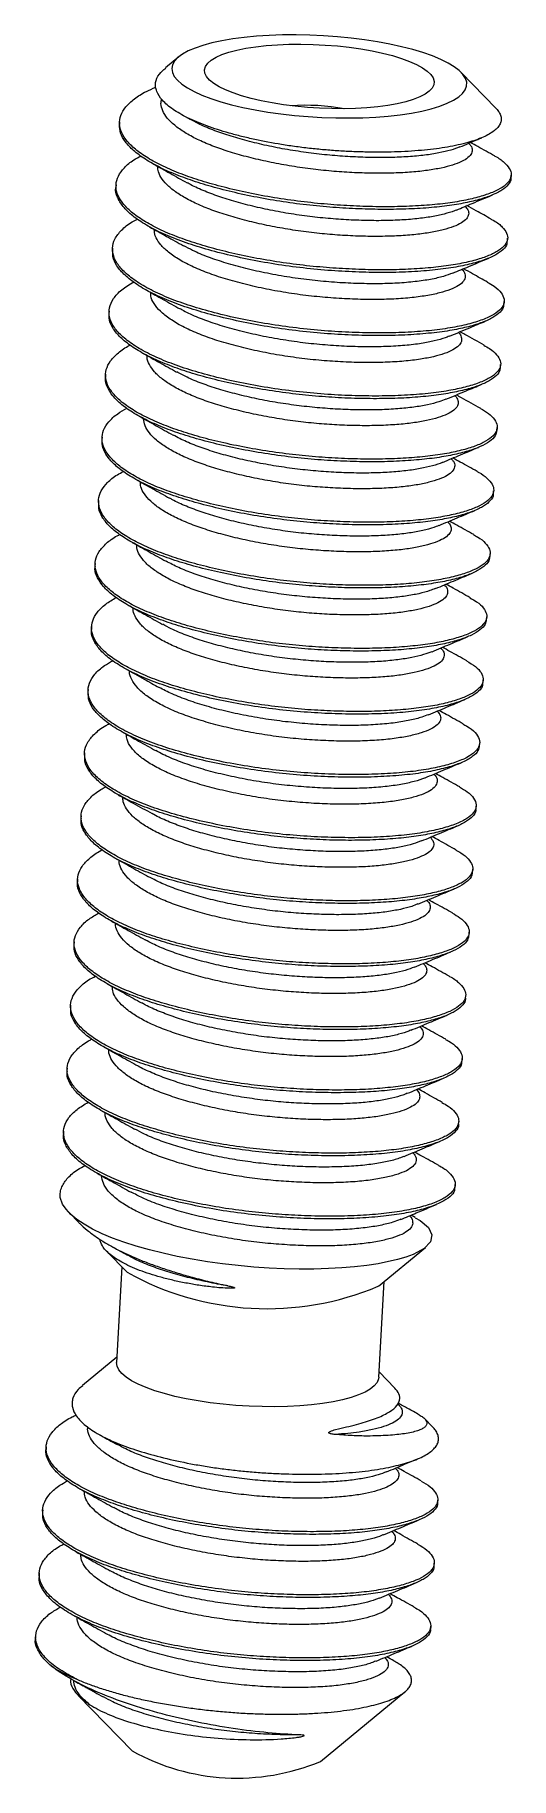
# Model space of a CAD drawing. Header units: millimetres. Extents: x -2.9 to 4.3, y -0.5 to 26.1.
import ezdxf

# ---------------------------------------------------------------- set-up
doc = ezdxf.new("R2010")
doc.units = ezdxf.units.MM

msp = doc.modelspace()

# ---------------------------------------------------------------- linework, layer by layer
at = {"color": 7, "linetype": 'Continuous', "lineweight": 15}
for p, q in [((-0.732, 25.729), (-0.933, 25.564)), ((4.097, 24.951), (3.572, 25.491)), ((-1.633, 24.742), (-1.635, 24.701)), ((-0.681, 24.847), (-0.552, 24.775)), ((4.329, 23.889), (4.332, 23.93)), ((-1.686, 23.782), (-1.688, 23.742)), ((-1.739, 22.822), (-1.741, 22.782)), ((4.276, 22.93), (4.278, 22.97)), ((4.223, 21.97), (4.225, 22.01)), ((-1.792, 21.863), (-1.795, 21.822)), ((4.17, 21.01), (4.172, 21.051)), ((-1.846, 20.903), (-1.848, 20.863)), ((-1.899, 19.943), (-1.901, 19.903)), ((4.116, 20.051), (4.119, 20.091)), ((4.063, 19.091), (4.065, 19.131)), ((-1.952, 18.984), (-1.954, 18.943)), ((4.01, 18.131), (4.012, 18.172)), ((-2.005, 18.024), (-2.007, 17.984)), ((-2.058, 17.064), (-2.061, 17.024)), ((3.957, 17.171), (3.959, 17.212)), ((3.904, 16.212), (3.906, 16.252)), ((-2.112, 16.105), (-2.114, 16.064)), ((-2.165, 15.145), (-2.167, 15.104)), ((3.85, 15.252), (3.853, 15.293)), ((3.797, 14.292), (3.799, 14.333)), ((-2.218, 14.185), (-2.22, 14.145)), ((3.744, 13.333), (3.746, 13.373)), ((-2.271, 13.225), (-2.273, 13.185)), ((-2.324, 12.266), (-2.327, 12.225)), ((3.691, 12.373), (3.693, 12.413)), ((3.637, 11.413), (3.64, 11.454)), ((-2.378, 11.306), (-2.38, 11.266)), ((2.812, 10.928), (2.803, 10.924)), ((-2.431, 10.346), (-2.433, 10.306)), ((3.584, 10.454), (3.587, 10.494)), ((-2.484, 9.387), (-2.486, 9.346)), ((3.531, 9.494), (3.533, 9.534)), ((3.478, 8.534), (3.48, 8.575)), ((-2.402, 8.152), (-2.253, 7.999)), ((2.65, 8.048), (2.642, 8.045)), ((2.872, 8.075), (2.807, 8.111)), ((-1.83, 7.563), (-1.517, 7.242)), ((-1.758, 7.639), (-1.51, 7.501)), ((2.309, 7.029), (3.027, 7.621)), ((-1.597, 7.324), (-1.678, 5.869)), ((2.316, 5.647), (2.397, 7.102)), ((-1.673, 5.95), (-2.195, 5.52)), ((2.562, 5.48), (2.321, 5.728)), ((3.136, 4.89), (3.013, 5.016)), ((-2.75, 4.588), (-2.752, 4.548)), ((3.212, 3.736), (3.214, 3.776)), ((-2.803, 3.628), (-2.806, 3.588)), ((2.385, 3.25), (2.378, 3.246)), ((-2.857, 2.669), (-2.859, 2.628)), ((3.159, 2.776), (3.161, 2.816)), ((3.105, 1.816), (3.108, 1.857)), ((-2.91, 1.709), (-2.912, 1.669)), ((-2.261, 0.804), (-1.441, -0.039)), ((1.428, -0.198), (2.715, 0.861))]:
    msp.add_line(p, q, dxfattribs=at)
at = {"color": 7, "linetype": 'Continuous', "lineweight": 15, "flags": 128}
for points in [[(3.637, 25.402), (3.598, 25.461), (3.541, 25.52), (3.465, 25.578), (3.371, 25.635), (3.26, 25.69), (3.132, 25.743), (2.989, 25.794), (2.833, 25.841), (2.664, 25.884), (2.483, 25.923), (2.294, 25.959), (2.097, 25.989), (1.893, 26.015), (1.686, 26.035), (1.476, 26.05), (1.265, 26.06), (1.056, 26.064), (0.849, 26.063), (0.648, 26.056), (0.454, 26.044), (0.267, 26.026), (0.091, 26.003), (-0.073, 25.975), (-0.225, 25.942), (-0.362, 25.905), (-0.483, 25.864), (-0.588, 25.819), (-0.676, 25.77), (-0.745, 25.718), (-0.795, 25.664), (-0.826, 25.608), (-0.837, 25.551), (-0.828, 25.492), (-0.8, 25.433), (-0.752, 25.374), (-0.685, 25.315), (-0.6, 25.257), (-0.497, 25.201), (-0.377, 25.147), (-0.242, 25.095), (-0.092, 25.047), (0.071, 25.002), (0.246, 24.96), (0.431, 24.923), (0.624, 24.89), (0.825, 24.862), (1.031, 24.839), (1.24, 24.821), (1.45, 24.808), (1.66, 24.801), (1.868, 24.8), (2.072, 24.804), (2.27, 24.814), (2.461, 24.829), (2.642, 24.849), (2.813, 24.875), (2.971, 24.905), (3.116, 24.94), (3.245, 24.979), (3.358, 25.023), (3.455, 25.07), (3.533, 25.12), (3.593, 25.173), (3.633, 25.228), (3.654, 25.285), (3.655, 25.343), (3.637, 25.402)], [(3.142, 25.409), (3.157, 25.356), (3.152, 25.305), (3.128, 25.255), (3.084, 25.208), (3.022, 25.162), (2.94, 25.12), (2.842, 25.082), (2.728, 25.047), (2.598, 25.017), (2.455, 24.991), (2.3, 24.97), (2.135, 24.955), (1.962, 24.945), (1.783, 24.941), (1.599, 24.942), (1.414, 24.948), (1.228, 24.961), (1.044, 24.978), (0.865, 25.001), (0.691, 25.028), (0.526, 25.06), (0.371, 25.097), (0.227, 25.137), (0.097, 25.18), (-0.018, 25.227), (-0.117, 25.275), (-0.198, 25.326), (-0.262, 25.377), (-0.306, 25.43), (-0.331, 25.482), (-0.337, 25.534), (-0.322, 25.584), (-0.288, 25.633), (-0.235, 25.68), (-0.163, 25.723), (-0.073, 25.764), (0.034, 25.801), (0.156, 25.833), (0.292, 25.861), (0.441, 25.884), (0.601, 25.902), (0.771, 25.915), (0.947, 25.922), (1.129, 25.924), (1.314, 25.92), (1.5, 25.91), (1.685, 25.896), (1.867, 25.876), (2.043, 25.85), (2.213, 25.821), (2.373, 25.786), (2.523, 25.748), (2.66, 25.706), (2.783, 25.661), (2.89, 25.614), (2.98, 25.564), (3.053, 25.513), (3.107, 25.461), (3.142, 25.409)], [(2.87, 8.071), (2.948, 8.029), (3.071, 7.923), (3.124, 7.812), (3.103, 7.707), (3.007, 7.606), (2.841, 7.515), (2.728, 7.473), (2.599, 7.434), (2.304, 7.371), (2.132, 7.345), (1.948, 7.324), (1.753, 7.308), (1.548, 7.297), (1.329, 7.291), (1.102, 7.291), (0.877, 7.295), (0.648, 7.305), (0.411, 7.321), (0.173, 7.343), (-0.062, 7.37), (-0.293, 7.402), (-0.527, 7.44), (-0.755, 7.484), (-0.97, 7.531), (-1.176, 7.582), (-1.378, 7.639), (-1.566, 7.699), (-1.738, 7.763), (-1.896, 7.829), (-2.042, 7.9), (-2.171, 7.973), (-2.281, 8.047), (-2.372, 8.123), (-2.446, 8.201), (-2.499, 8.28), (-2.536, 8.379), (-2.536, 8.379)], [(2.316, 5.647), (2.312, 5.621), (2.29, 5.567), (2.247, 5.515), (2.186, 5.466), (2.106, 5.42), (2.008, 5.377), (1.894, 5.338), (1.763, 5.303), (1.619, 5.272), (1.461, 5.246), (1.293, 5.226), (1.114, 5.211), (0.928, 5.201), (0.735, 5.196), (0.539, 5.198), (0.34, 5.205), (0.141, 5.217), (-0.056, 5.235), (-0.25, 5.258), (-0.437, 5.286), (-0.618, 5.318), (-0.789, 5.355), (-0.949, 5.396), (-1.096, 5.441), (-1.229, 5.489), (-1.347, 5.539), (-1.448, 5.592), (-1.532, 5.646), (-1.598, 5.701), (-1.644, 5.757), (-1.671, 5.813), (-1.678, 5.869), (-1.678, 5.869)]]:
    msp.add_lwpolyline(points, dxfattribs=at)
at = {"color": 7, "linetype": 'Continuous', "lineweight": 15}
for centre, radius, start, end in [((1.196, 21.571), 3.422, 79.9255, 93.7269), ((0.614, 11.067), 4.379, 240.8824, 292.7699), ((-1.554, 2.931), 2.016, 236.1822, 248.7918), ((0.158, 2.847), 3.299, 241.0096, 292.6427)]:
    msp.add_arc(centre, radius, start, end, dxfattribs=at)
for points, knots in [([(4.096, 24.951), (4.098, 24.949), (4.122, 24.927), (4.15, 24.886), (4.178, 24.827), (4.183, 24.768), (4.167, 24.711), (4.132, 24.656), (4.077, 24.604), (4.002, 24.554), (3.908, 24.507), (3.798, 24.464), (3.671, 24.425), (3.527, 24.389), (3.368, 24.357), (3.196, 24.331), (3.013, 24.31), (2.816, 24.295), (2.545, 24.281), (2.258, 24.278), (1.964, 24.285), (1.738, 24.296), (1.512, 24.312), (1.287, 24.334), (1.06, 24.362), (0.769, 24.405), (0.488, 24.458), (0.226, 24.519), (-0.025, 24.585), (-0.255, 24.659), (-0.459, 24.739), (-0.641, 24.822), (-0.83, 24.931), (-0.989, 25.067), (-1.063, 25.182), (-1.087, 25.272), (-1.085, 25.361), (-1.047, 25.46), (-0.965, 25.53), (-0.929, 25.56)], [0, 0, 0, 0, 0.002289, 0.026405, 0.05052, 0.075359, 0.100198, 0.123908, 0.147618, 0.172034, 0.19645, 0.219896, 0.243342, 0.267476, 0.29161, 0.314854, 0.338099, 0.362048, 0.385998, 0.431514, 0.454953, 0.478392, 0.501168, 0.523944, 0.547425, 0.570905, 0.615085, 0.637836, 0.660587, 0.704769, 0.727551, 0.750333, 0.793564, 0.838073, 0.880917, 0.902992, 0.925067, 0.967364, 1, 1, 1, 1]), ([(4.079, 24.222), (4.081, 24.221), (4.146, 24.19), (4.226, 24.127), (4.313, 24.034), (4.341, 23.94), (4.315, 23.85), (4.233, 23.764), (4.097, 23.686), (3.912, 23.616), (3.681, 23.556), (3.408, 23.508), (3.094, 23.473), (2.745, 23.453), (2.37, 23.447), (1.981, 23.457), (1.583, 23.481), (1.179, 23.521), (0.773, 23.577), (0.377, 23.648), (0.001, 23.733), (-0.346, 23.828), (-0.662, 23.933), (-0.943, 24.049), (-1.184, 24.175), (-1.378, 24.306), (-1.52, 24.441), (-1.607, 24.574), (-1.642, 24.707), (-1.621, 24.84), (-1.546, 24.969), (-1.413, 25.092), (-1.259, 25.192), (-1.131, 25.246), (-1.082, 25.267)], [0, 0, 0, 0, 0.001005, 0.033741, 0.065907, 0.098065, 0.130796, 0.163806, 0.196784, 0.229422, 0.261466, 0.293771, 0.326588, 0.359617, 0.392548, 0.425074, 0.457062, 0.489501, 0.522389, 0.555423, 0.588292, 0.620693, 0.652691, 0.685251, 0.718197, 0.751222, 0.784015, 0.816279, 0.848352, 0.881019, 0.914008, 0.94701, 0.979714, 1, 1, 1, 1]), ([(4.326, 23.89), (4.327, 23.885), (4.333, 23.849), (4.292, 23.785), (4.199, 23.701), (4.047, 23.624), (3.849, 23.558), (3.606, 23.5), (3.321, 23.456), (2.996, 23.425), (2.639, 23.409), (2.259, 23.408), (1.867, 23.422), (1.467, 23.45), (1.062, 23.494), (0.658, 23.555), (0.266, 23.63), (-0.103, 23.718), (-0.441, 23.816), (-0.748, 23.924), (-1.018, 24.043), (-1.246, 24.171), (-1.426, 24.304), (-1.551, 24.438), (-1.627, 24.571), (-1.632, 24.658), (-1.635, 24.701)], [0, 0, 0, 0, 0.006696, 0.050202, 0.093961, 0.137562, 0.1806, 0.222971, 0.265996, 0.30959, 0.353351, 0.396864, 0.439731, 0.482142, 0.525322, 0.568987, 0.612729, 0.656136, 0.698815, 0.741353, 0.784671, 0.828387, 0.872091, 0.915374, 0.95787, 1, 1, 1, 1]), ([(3.551, 24.359), (3.644, 24.398), (3.755, 24.445), (3.864, 24.49), (3.883, 24.498)], [0, 0, 0, 0, 0.82969, 1, 1, 1, 1]), ([(4.08, 24.222), (3.994, 24.269), (3.873, 24.337), (3.748, 24.406), (3.711, 24.426)], [0, 0, 0, 0, 0.703037, 1, 1, 1, 1]), ([(4.022, 23.262), (4.037, 23.254), (4.117, 23.215), (4.201, 23.143), (4.273, 23.047), (4.286, 22.955), (4.244, 22.866), (4.147, 22.782), (3.997, 22.705), (3.798, 22.638), (3.555, 22.581), (3.27, 22.537), (2.945, 22.506), (2.588, 22.49), (2.208, 22.489), (1.816, 22.503), (1.416, 22.531), (1.011, 22.575), (0.607, 22.636), (0.215, 22.711), (-0.153, 22.799), (-0.492, 22.897), (-0.799, 23.005), (-1.069, 23.124), (-1.297, 23.252), (-1.477, 23.384), (-1.603, 23.519), (-1.676, 23.652), (-1.695, 23.785), (-1.659, 23.917), (-1.565, 24.045), (-1.448, 24.148), (-1.344, 24.204), (-1.307, 24.223)], [0, 0, 0, 0, 0.008316, 0.04404, 0.07692, 0.110137, 0.14386, 0.177779, 0.211576, 0.244937, 0.27778, 0.31113, 0.344922, 0.378842, 0.412571, 0.445799, 0.478674, 0.512144, 0.545991, 0.579897, 0.613543, 0.646626, 0.679599, 0.713176, 0.747062, 0.780939, 0.814489, 0.847429, 0.880552, 0.914221, 0.948132, 0.981966, 1, 1, 1, 1]), ([(-1.123, 24.104), (-1.036, 24.055), (-0.862, 23.958), (-0.691, 23.863), (-0.605, 23.816)], [0, 0, 0, 0, 0.500203, 1, 1, 1, 1]), ([(4.269, 22.93), (4.268, 22.909), (4.265, 22.854), (4.188, 22.773), (4.049, 22.688), (3.851, 22.614), (3.601, 22.55), (3.304, 22.501), (2.961, 22.467), (2.58, 22.449), (2.175, 22.449), (1.755, 22.465), (1.326, 22.498), (0.893, 22.55), (0.465, 22.62), (0.056, 22.706), (-0.324, 22.804), (-0.668, 22.914), (-0.973, 23.037), (-1.233, 23.17), (-1.44, 23.31), (-1.588, 23.454), (-1.669, 23.596), (-1.701, 23.692), (-1.688, 23.74), (-1.687, 23.742)], [0, 0, 0, 0, 0.030543, 0.077157, 0.123771, 0.169888, 0.215149, 0.260912, 0.307375, 0.354051, 0.400438, 0.446054, 0.491408, 0.537632, 0.584278, 0.630848, 0.676848, 0.722064, 0.767965, 0.814492, 0.861156, 0.907456, 0.952916, 0.998411, 1, 1, 1, 1]), ([(3.498, 23.4), (3.578, 23.433), (3.762, 23.51), (3.944, 23.586), (4.046, 23.629)], [0, 0, 0, 0, 0.437711, 1, 1, 1, 1]), ([(4.027, 23.262), (3.951, 23.304), (3.829, 23.372), (3.706, 23.44), (3.658, 23.467)], [0, 0, 0, 0, 0.615964, 1, 1, 1, 1]), ([(3.967, 22.302), (4.004, 22.282), (4.099, 22.23), (4.186, 22.143), (4.234, 22.042), (4.218, 21.945), (4.139, 21.853), (3.998, 21.769), (3.8, 21.694), (3.55, 21.631), (3.253, 21.581), (2.91, 21.547), (2.529, 21.53), (2.124, 21.53), (1.704, 21.546), (1.275, 21.579), (0.843, 21.631), (0.415, 21.701), (0.005, 21.786), (-0.374, 21.885), (-0.719, 21.995), (-1.024, 22.117), (-1.284, 22.251), (-1.491, 22.391), (-1.638, 22.534), (-1.725, 22.677), (-1.75, 22.819), (-1.713, 22.96), (-1.609, 23.095), (-1.49, 23.198), (-1.387, 23.25), (-1.36, 23.263)], [0, 0, 0, 0, 0.022222, 0.057697, 0.092783, 0.128532, 0.164666, 0.200801, 0.23655, 0.271635, 0.307111, 0.343128, 0.37931, 0.415269, 0.45063, 0.485787, 0.52162, 0.557779, 0.593879, 0.629537, 0.664589, 0.70017, 0.736237, 0.77241, 0.808301, 0.843541, 0.878808, 0.914715, 0.95089, 0.986947, 1, 1, 1, 1]), ([(-1.177, 23.144), (-1.089, 23.095), (-0.915, 22.999), (-0.744, 22.904), (-0.658, 22.856)], [0, 0, 0, 0, 0.500206, 1, 1, 1, 1]), ([(4.216, 21.97), (4.217, 21.958), (4.221, 21.915), (4.169, 21.846), (4.062, 21.763), (3.899, 21.689), (3.69, 21.624), (3.431, 21.568), (3.122, 21.526), (2.763, 21.498), (2.371, 21.487), (1.96, 21.494), (1.536, 21.516), (1.105, 21.556), (0.672, 21.615), (0.25, 21.692), (-0.149, 21.783), (-0.515, 21.886), (-0.845, 22.001), (-1.133, 22.128), (-1.374, 22.264), (-1.558, 22.406), (-1.68, 22.55), (-1.741, 22.675), (-1.736, 22.751), (-1.734, 22.782)], [0, 0, 0, 0, 0.016734, 0.060337, 0.1041, 0.147609, 0.190465, 0.232886, 0.278977, 0.325581, 0.372202, 0.418343, 0.463619, 0.50935, 0.555796, 0.602471, 0.648874, 0.694524, 0.739851, 0.786052, 0.832691, 0.87927, 0.925296, 0.970517, 1, 1, 1, 1]), ([(3.445, 22.44), (3.525, 22.474), (3.709, 22.55), (3.89, 22.626), (3.993, 22.669)], [0, 0, 0, 0, 0.437666, 1, 1, 1, 1]), ([(3.915, 21.342), (3.945, 21.325), (4.032, 21.279), (4.117, 21.2), (4.174, 21.106), (4.175, 21.014), (4.12, 20.926), (4.01, 20.844), (3.848, 20.769), (3.639, 20.705), (3.38, 20.649), (3.071, 20.606), (2.712, 20.579), (2.32, 20.568), (1.909, 20.574), (1.485, 20.597), (1.054, 20.637), (0.621, 20.696), (0.199, 20.773), (-0.2, 20.864), (-0.566, 20.967), (-0.896, 21.082), (-1.184, 21.208), (-1.425, 21.345), (-1.609, 21.487), (-1.732, 21.63), (-1.795, 21.772), (-1.796, 21.914), (-1.733, 22.054), (-1.612, 22.187), (-1.482, 22.267), (-1.417, 22.306)], [0, 0, 0, 0, 0.018231, 0.051576, 0.084414, 0.11777, 0.151561, 0.185475, 0.219193, 0.252405, 0.285279, 0.320998, 0.357114, 0.393243, 0.429001, 0.464088, 0.499528, 0.535521, 0.571693, 0.607654, 0.64303, 0.678157, 0.713961, 0.750104, 0.786201, 0.821869, 0.856914, 0.892461, 0.928507, 0.964672, 1, 1, 1, 1]), ([(3.974, 22.302), (3.898, 22.344), (3.775, 22.412), (3.652, 22.481), (3.605, 22.507)], [0, 0, 0, 0, 0.621165, 1, 1, 1, 1]), ([(-1.23, 22.184), (-1.142, 22.136), (-0.968, 22.039), (-0.797, 21.944), (-0.711, 21.896)], [0, 0, 0, 0, 0.500206, 1, 1, 1, 1]), ([(4.164, 21.011), (4.162, 20.99), (4.16, 20.939), (4.091, 20.862), (3.968, 20.781), (3.791, 20.71), (3.57, 20.648), (3.305, 20.597), (2.999, 20.559), (2.656, 20.536), (2.286, 20.528), (1.9, 20.534), (1.503, 20.555), (1.099, 20.592), (0.694, 20.645), (0.295, 20.713), (-0.087, 20.795), (-0.44, 20.888), (-0.763, 20.991), (-1.051, 21.105), (-1.301, 21.229), (-1.504, 21.36), (-1.658, 21.494), (-1.754, 21.628), (-1.798, 21.737), (-1.79, 21.801), (-1.788, 21.822)], [0, 0, 0, 0, 0.029017, 0.072704, 0.116433, 0.159793, 0.202393, 0.245005, 0.288371, 0.332102, 0.375786, 0.419014, 0.461459, 0.504263, 0.547742, 0.591497, 0.635117, 0.678197, 0.720572, 0.763553, 0.807125, 0.850887, 0.894424, 0.937338, 0.979729, 1, 1, 1, 1]), ([(3.392, 21.48), (3.495, 21.523), (3.678, 21.6), (3.86, 21.676), (3.939, 21.709)], [0, 0, 0, 0, 0.562636, 1, 1, 1, 1]), ([(3.921, 21.342), (3.824, 21.396), (3.701, 21.464), (3.577, 21.533), (3.552, 21.547)], [0, 0, 0, 0, 0.792193, 1, 1, 1, 1]), ([(3.864, 20.382), (3.907, 20.357), (4.002, 20.302), (4.086, 20.214), (4.127, 20.12), (4.112, 20.029), (4.042, 19.942), (3.916, 19.862), (3.741, 19.791), (3.519, 19.728), (3.254, 19.678), (2.948, 19.64), (2.605, 19.617), (2.235, 19.608), (1.849, 19.615), (1.452, 19.636), (1.048, 19.672), (0.643, 19.725), (0.244, 19.794), (-0.138, 19.876), (-0.491, 19.969), (-0.814, 20.072), (-1.102, 20.186), (-1.352, 20.31), (-1.556, 20.44), (-1.708, 20.574), (-1.807, 20.709), (-1.852, 20.841), (-1.843, 20.974), (-1.779, 21.105), (-1.655, 21.228), (-1.549, 21.309), (-1.474, 21.344), (-1.473, 21.345)], [0, 0, 0, 0, 0.027665, 0.060843, 0.093754, 0.127274, 0.161143, 0.195046, 0.228662, 0.261689, 0.294725, 0.328346, 0.362249, 0.396117, 0.429631, 0.462537, 0.495722, 0.52943, 0.563353, 0.597171, 0.63057, 0.663422, 0.696744, 0.730525, 0.764453, 0.798206, 0.831476, 0.864342, 0.897788, 0.931627, 0.965544, 0.999219, 1, 1, 1, 1]), ([(-1.283, 21.224), (-1.195, 21.176), (-1.021, 21.079), (-0.85, 20.984), (-0.764, 20.936)], [0, 0, 0, 0, 0.50021, 1, 1, 1, 1]), ([(4.115, 20.051), (4.109, 20.022), (4.097, 19.962), (4.009, 19.879), (3.87, 19.8), (3.68, 19.732), (3.446, 19.672), (3.169, 19.625), (2.852, 19.592), (2.501, 19.572), (2.125, 19.568), (1.735, 19.579), (1.336, 19.604), (0.931, 19.645), (0.526, 19.703), (0.131, 19.775), (-0.243, 19.861), (-0.588, 19.957), (-0.901, 20.063), (-1.179, 20.179), (-1.416, 20.306), (-1.606, 20.438), (-1.744, 20.572), (-1.824, 20.706), (-1.856, 20.803), (-1.845, 20.854), (-1.844, 20.862)], [0, 0, 0, 0, 0.041328, 0.085069, 0.128735, 0.171919, 0.214332, 0.257195, 0.300705, 0.344465, 0.388062, 0.431091, 0.473462, 0.516495, 0.560094, 0.603854, 0.647362, 0.690219, 0.732635, 0.775822, 0.81949, 0.86323, 0.906631, 0.9493, 0.991847, 1, 1, 1, 1]), ([(3.339, 20.521), (3.442, 20.564), (3.626, 20.641), (3.807, 20.716), (3.886, 20.749)], [0, 0, 0, 0, 0.562405, 1, 1, 1, 1]), ([(3.868, 20.383), (3.771, 20.436), (3.648, 20.504), (3.524, 20.573), (3.499, 20.588)], [0, 0, 0, 0, 0.791907, 1, 1, 1, 1]), ([(3.812, 19.423), (3.819, 19.419), (3.887, 19.387), (3.969, 19.321), (4.051, 19.228), (4.075, 19.135), (4.045, 19.045), (3.958, 18.959), (3.818, 18.881), (3.629, 18.812), (3.395, 18.753), (3.118, 18.706), (2.801, 18.672), (2.45, 18.653), (2.074, 18.649), (1.684, 18.66), (1.285, 18.685), (0.881, 18.726), (0.475, 18.783), (0.08, 18.856), (-0.294, 18.941), (-0.639, 19.038), (-0.952, 19.143), (-1.23, 19.26), (-1.467, 19.386), (-1.657, 19.518), (-1.795, 19.653), (-1.878, 19.786), (-1.908, 19.919), (-1.884, 20.052), (-1.802, 20.18), (-1.683, 20.293), (-1.569, 20.358), (-1.521, 20.385)], [0, 0, 0, 0, 0.003533, 0.037115, 0.070093, 0.103174, 0.136821, 0.170728, 0.204578, 0.238054, 0.270932, 0.304159, 0.337888, 0.37181, 0.405606, 0.438962, 0.471808, 0.505167, 0.538964, 0.572886, 0.606613, 0.639836, 0.672716, 0.706195, 0.740046, 0.773953, 0.807597, 0.840674, 0.873656, 0.907241, 0.941131, 0.975008, 1, 1, 1, 1]), ([(-1.336, 20.265), (-1.249, 20.216), (-1.074, 20.119), (-0.903, 20.024), (-0.817, 19.977)], [0, 0, 0, 0, 0.500209, 1, 1, 1, 1]), ([(4.058, 19.091), (4.059, 19.084), (4.065, 19.045), (4.021, 18.98), (3.923, 18.896), (3.767, 18.82), (3.565, 18.754), (3.319, 18.698), (3.03, 18.655), (2.703, 18.625), (2.343, 18.61), (1.963, 18.61), (1.57, 18.625), (1.169, 18.654), (0.764, 18.7), (0.36, 18.762), (-0.03, 18.838), (-0.396, 18.927), (-0.733, 19.026), (-1.036, 19.135), (-1.304, 19.255), (-1.528, 19.383), (-1.704, 19.516), (-1.825, 19.65), (-1.895, 19.779), (-1.898, 19.863), (-1.899, 19.903)], [0, 0, 0, 0, 0.0101184, 0.0536586, 0.0974204, 0.1409909, 0.1839678, 0.2263432, 0.2694273, 0.3130497, 0.3568052, 0.4002813, 0.4430812, 0.4855285, 0.5287612, 0.5724469, 0.616177, 0.6595404, 0.7021465, 0.7447526, 0.7881161, 0.8318461, 0.8755318, 0.9187645, 0.9612119, 1, 1, 1, 1]), ([(3.286, 19.561), (3.378, 19.6), (3.562, 19.677), (3.743, 19.752), (3.833, 19.79)], [0, 0, 0, 0, 0.4997268, 1, 1, 1, 1]), ([(3.815, 19.423), (3.729, 19.47), (3.607, 19.538), (3.482, 19.607), (3.445, 19.628)], [0, 0, 0, 0, 0.703399, 1, 1, 1, 1]), ([(3.756, 18.462), (3.778, 18.451), (3.859, 18.409), (3.944, 18.335), (4.01, 18.241), (4.018, 18.149), (3.973, 18.06), (3.871, 17.977), (3.716, 17.901), (3.514, 17.835), (3.268, 17.779), (2.979, 17.735), (2.652, 17.706), (2.292, 17.691), (1.912, 17.691), (1.519, 17.706), (1.118, 17.735), (0.713, 17.781), (0.309, 17.843), (-0.081, 17.919), (-0.447, 18.008), (-0.784, 18.107), (-1.087, 18.216), (-1.355, 18.335), (-1.579, 18.463), (-1.755, 18.597), (-1.877, 18.731), (-1.945, 18.864), (-1.96, 18.997), (-1.92, 19.129), (-1.822, 19.256), (-1.705, 19.355), (-1.605, 19.408), (-1.574, 19.424)], [0, 0, 0, 0, 0.012998, 0.046445, 0.079313, 0.11259, 0.14635, 0.180282, 0.214065, 0.247388, 0.280245, 0.313651, 0.347474, 0.381401, 0.415111, 0.448297, 0.481209, 0.514731, 0.548603, 0.58251, 0.616133, 0.649169, 0.682204, 0.715827, 0.749734, 0.783607, 0.817128, 0.85004, 0.883226, 0.916936, 0.950863, 0.984686, 1, 1, 1, 1]), ([(-1.389, 19.305), (-1.302, 19.256), (-1.127, 19.16), (-0.956, 19.064), (-0.87, 19.017)], [0, 0, 0, 0, 0.50021, 1, 1, 1, 1]), ([(4.003, 18.132), (4.003, 18.116), (4.004, 18.069), (3.945, 17.996), (3.831, 17.914), (3.662, 17.841), (3.447, 17.777), (3.188, 17.725), (2.888, 17.685), (2.551, 17.66), (2.184, 17.649), (1.8, 17.653), (1.404, 17.672), (1.001, 17.706), (0.596, 17.756), (0.195, 17.823), (-0.19, 17.903), (-0.548, 17.994), (-0.875, 18.096), (-1.169, 18.208), (-1.425, 18.33), (-1.636, 18.46), (-1.797, 18.594), (-1.902, 18.728), (-1.955, 18.845), (-1.95, 18.915), (-1.948, 18.943)], [0, 0, 0, 0, 0.0223784, 0.0660225, 0.1097717, 0.1532139, 0.1959541, 0.238442, 0.2817176, 0.3254191, 0.369137, 0.4124608, 0.4550071, 0.4976759, 0.5410766, 0.5848165, 0.628484, 0.6716714, 0.7140864, 0.7569437, 0.8004514, 0.8442106, 0.8878088, 0.9308421, 0.9732126, 1, 1, 1, 1]), ([(3.233, 18.601), (3.325, 18.64), (3.509, 18.717), (3.69, 18.793), (3.78, 18.83)], [0, 0, 0, 0, 0.499729, 1, 1, 1, 1]), ([(3.762, 18.463), (3.676, 18.511), (3.554, 18.578), (3.429, 18.648), (3.392, 18.668)], [0, 0, 0, 0, 0.702537, 1, 1, 1, 1]), ([(3.703, 17.503), (3.739, 17.482), (3.83, 17.432), (3.915, 17.349), (3.965, 17.255), (3.958, 17.164), (3.896, 17.076), (3.779, 16.995), (3.611, 16.922), (3.396, 16.858), (3.137, 16.805), (2.837, 16.766), (2.5, 16.74), (2.133, 16.73), (1.749, 16.734), (1.353, 16.753), (0.951, 16.787), (0.545, 16.837), (0.144, 16.903), (-0.241, 16.983), (-0.599, 17.075), (-0.926, 17.177), (-1.22, 17.289), (-1.476, 17.411), (-1.687, 17.541), (-1.848, 17.675), (-1.955, 17.809), (-2.008, 17.942), (-2.007, 18.075), (-1.952, 18.206), (-1.837, 18.331), (-1.727, 18.417), (-1.644, 18.458), (-1.632, 18.464)], [0, 0, 0, 0, 0.0224948, 0.0557873, 0.0886654, 0.1221208, 0.1559729, 0.1899066, 0.2236021, 0.2567531, 0.2897084, 0.3232747, 0.3571713, 0.3910805, 0.4246842, 0.4576848, 0.4907804, 0.5244438, 0.5583702, 0.5922404, 0.6257382, 0.658637, 0.6918788, 0.725625, 0.7595665, 0.7933829, 0.8267613, 0.8596255, 0.8930005, 0.9268154, 0.960757, 0.9945052, 1, 1, 1, 1]), ([(-1.442, 18.345), (-1.355, 18.297), (-1.18, 18.2), (-1.009, 18.105), (-0.924, 18.057)], [0, 0, 0, 0, 0.500211, 1, 1, 1, 1]), ([(3.952, 17.172), (3.949, 17.147), (3.943, 17.092), (3.865, 17.012), (3.735, 16.933), (3.552, 16.862), (3.325, 16.802), (3.054, 16.752), (2.743, 16.717), (2.396, 16.695), (2.024, 16.689), (1.636, 16.697), (1.238, 16.72), (0.834, 16.759), (0.428, 16.814), (0.031, 16.884), (-0.347, 16.968), (-0.697, 17.062), (-1.015, 17.167), (-1.299, 17.282), (-1.543, 17.407), (-1.74, 17.538), (-1.886, 17.672), (-1.975, 17.806), (-2.014, 17.91), (-2.004, 17.968), (-2.001, 17.983)], [0, 0, 0, 0, 0.034679, 0.078394, 0.122099, 0.165381, 0.207877, 0.250607, 0.294044, 0.337792, 0.38144, 0.42458, 0.466972, 0.509886, 0.553423, 0.597185, 0.640757, 0.683739, 0.726113, 0.769193, 0.812813, 0.856569, 0.900048, 0.942852, 0.985296, 1, 1, 1, 1]), ([(3.18, 17.642), (3.272, 17.68), (3.456, 17.757), (3.636, 17.833), (3.727, 17.87)], [0, 0, 0, 0, 0.499729, 1, 1, 1, 1]), ([(3.654, 16.543), (3.702, 16.514), (3.799, 16.455), (3.881, 16.363), (3.915, 16.269), (3.893, 16.179), (3.816, 16.093), (3.683, 16.013), (3.501, 15.943), (3.274, 15.882), (3.003, 15.833), (2.692, 15.798), (2.345, 15.776), (1.973, 15.77), (1.585, 15.778), (1.187, 15.801), (0.783, 15.84), (0.377, 15.895), (-0.02, 15.965), (-0.398, 16.049), (-0.748, 16.143), (-1.066, 16.247), (-1.349, 16.363), (-1.594, 16.487), (-1.791, 16.619), (-1.937, 16.753), (-2.029, 16.887), (-2.067, 17.02), (-2.051, 17.152), (-1.978, 17.282), (-1.859, 17.402), (-1.739, 17.473), (-1.683, 17.506)], [0, 0, 0, 0, 0.031969, 0.065055, 0.098031, 0.131612, 0.165502, 0.199383, 0.232937, 0.265881, 0.299007, 0.33268, 0.366595, 0.400432, 0.433876, 0.466739, 0.500007, 0.533759, 0.567684, 0.601463, 0.634784, 0.667634, 0.70103, 0.734846, 0.768767, 0.802473, 0.835657, 0.868561, 0.902073, 0.935938, 0.96984, 1, 1, 1, 1]), ([(3.708, 17.503), (3.623, 17.551), (3.501, 17.619), (3.376, 17.688), (3.339, 17.708)], [0, 0, 0, 0, 0.70275, 1, 1, 1, 1]), ([(-1.495, 17.385), (-1.408, 17.337), (-1.233, 17.24), (-1.062, 17.145), (-0.977, 17.097)], [0, 0, 0, 0, 0.50021, 1, 1, 1, 1]), ([(3.896, 16.212), (3.897, 16.199), (3.902, 16.153), (3.843, 16.079), (3.721, 15.992), (3.537, 15.915), (3.302, 15.848), (3.017, 15.795), (2.685, 15.756), (2.314, 15.734), (1.914, 15.729), (1.498, 15.741), (1.071, 15.769), (0.638, 15.816), (0.208, 15.881), (-0.208, 15.963), (-0.596, 16.059), (-0.951, 16.165), (-1.267, 16.284), (-1.54, 16.415), (-1.762, 16.554), (-1.927, 16.697), (-2.026, 16.84), (-2.068, 16.949), (-2.057, 17.009), (-2.054, 17.023)], [0, 0, 0, 0, 0.017957, 0.064486, 0.11115, 0.15745, 0.202911, 0.248407, 0.294727, 0.341395, 0.38791, 0.433782, 0.479005, 0.525032, 0.571613, 0.618254, 0.664456, 0.709785, 0.755436, 0.801842, 0.848518, 0.894966, 0.940699, 0.985976, 1, 1, 1, 1]), ([(3.127, 16.682), (3.219, 16.721), (3.403, 16.798), (3.584, 16.873), (3.674, 16.911)], [0, 0, 0, 0, 0.499734, 1, 1, 1, 1]), ([(3.655, 16.544), (3.57, 16.591), (3.448, 16.659), (3.323, 16.728), (3.286, 16.749)], [0, 0, 0, 0, 0.701904, 1, 1, 1, 1]), ([(3.596, 15.583), (3.617, 15.572), (3.702, 15.53), (3.789, 15.452), (3.855, 15.351), (3.856, 15.253), (3.794, 15.16), (3.67, 15.073), (3.486, 14.996), (3.251, 14.929), (2.966, 14.875), (2.634, 14.837), (2.263, 14.815), (1.863, 14.81), (1.447, 14.822), (1.02, 14.85), (0.587, 14.897), (0.157, 14.962), (-0.259, 15.044), (-0.647, 15.139), (-1.002, 15.246), (-1.318, 15.365), (-1.591, 15.496), (-1.813, 15.635), (-1.977, 15.778), (-2.08, 15.921), (-2.121, 16.062), (-2.102, 16.204), (-2.016, 16.341), (-1.895, 16.456), (-1.779, 16.52), (-1.735, 16.544)], [0, 0, 0, 0, 0.012337, 0.048019, 0.083093, 0.118698, 0.154789, 0.190986, 0.2269, 0.262163, 0.297453, 0.333384, 0.369583, 0.405664, 0.441246, 0.476324, 0.512027, 0.548159, 0.584338, 0.620176, 0.655337, 0.690748, 0.726744, 0.76295, 0.798979, 0.834453, 0.869574, 0.905366, 0.941531, 0.977682, 1, 1, 1, 1]), ([(-1.548, 16.425), (-1.451, 16.371), (-1.277, 16.275), (-1.105, 16.179), (-1.03, 16.138)], [0, 0, 0, 0, 0.562434, 1, 1, 1, 1]), ([(3.845, 15.252), (3.842, 15.227), (3.835, 15.169), (3.749, 15.084), (3.603, 15.001), (3.398, 14.928), (3.143, 14.866), (2.84, 14.818), (2.492, 14.786), (2.108, 14.77), (1.7, 14.772), (1.279, 14.79), (0.849, 14.826), (0.416, 14.88), (-0.01, 14.952), (-0.417, 15.039), (-0.792, 15.139), (-1.132, 15.251), (-1.432, 15.374), (-1.686, 15.509), (-1.887, 15.65), (-2.025, 15.793), (-2.106, 15.931), (-2.11, 16.021), (-2.111, 16.064)], [0, 0, 0, 0, 0.036059, 0.082698, 0.129278, 0.175305, 0.220526, 0.266397, 0.312911, 0.359577, 0.405897, 0.451392, 0.496851, 0.543151, 0.589814, 0.636341, 0.682241, 0.727457, 0.773456, 0.820026, 0.866671, 0.912895, 0.958248, 1, 1, 1, 1]), ([(3.073, 15.722), (3.166, 15.761), (3.35, 15.838), (3.531, 15.914), (3.621, 15.951)], [0, 0, 0, 0, 0.499736, 1, 1, 1, 1]), ([(3.602, 15.584), (3.516, 15.631), (3.394, 15.699), (3.27, 15.768), (3.233, 15.789)], [0, 0, 0, 0, 0.702374, 1, 1, 1, 1]), ([(3.543, 14.624), (3.585, 14.6), (3.684, 14.544), (3.769, 14.453), (3.81, 14.353), (3.786, 14.257), (3.7, 14.165), (3.551, 14.082), (3.347, 14.009), (3.092, 13.947), (2.789, 13.899), (2.441, 13.867), (2.057, 13.851), (1.649, 13.853), (1.228, 13.871), (0.798, 13.906), (0.365, 13.96), (-0.061, 14.032), (-0.468, 14.12), (-0.843, 14.22), (-1.183, 14.331), (-1.483, 14.455), (-1.737, 14.589), (-1.937, 14.73), (-2.077, 14.874), (-2.156, 15.016), (-2.174, 15.158), (-2.13, 15.299), (-2.018, 15.433), (-1.901, 15.53), (-1.805, 15.577), (-1.786, 15.587)], [0, 0, 0, 0, 0.02631, 0.061697, 0.096835, 0.13265, 0.168805, 0.204913, 0.240592, 0.275648, 0.311206, 0.347263, 0.383439, 0.419346, 0.454613, 0.489853, 0.525744, 0.561916, 0.597984, 0.633565, 0.668617, 0.704275, 0.740375, 0.776534, 0.812367, 0.847524, 0.882886, 0.918844, 0.955026, 0.991043, 1, 1, 1, 1]), ([(-1.601, 15.466), (-1.515, 15.418), (-1.342, 15.322), (-1.17, 15.226), (-1.083, 15.178)], [0, 0, 0, 0, 0.49438, 1, 1, 1, 1]), ([(3.791, 14.293), (3.792, 14.283), (3.797, 14.242), (3.749, 14.174), (3.646, 14.091), (3.487, 14.016), (3.281, 13.951), (3.031, 13.895), (2.74, 13.853), (2.409, 13.825), (2.048, 13.811), (1.666, 13.812), (1.272, 13.828), (0.871, 13.859), (0.465, 13.906), (0.063, 13.969), (-0.326, 14.046), (-0.69, 14.136), (-1.024, 14.236), (-1.325, 14.345), (-1.589, 14.466), (-1.81, 14.595), (-1.982, 14.728), (-2.098, 14.862), (-2.163, 14.988), (-2.163, 15.068), (-2.163, 15.104)], [0, 0, 0, 0, 0.013546, 0.057118, 0.10088, 0.144417, 0.187331, 0.229723, 0.272863, 0.316511, 0.360259, 0.403696, 0.446426, 0.488922, 0.532205, 0.575909, 0.619625, 0.662942, 0.705479, 0.748159, 0.791566, 0.835307, 0.878972, 0.922152, 0.964562, 1, 1, 1, 1]), ([(3.02, 14.763), (3.112, 14.801), (3.297, 14.879), (3.477, 14.954), (3.568, 14.992)], [0, 0, 0, 0, 0.4997393, 1, 1, 1, 1]), ([(3.489, 13.664), (3.516, 13.65), (3.6, 13.606), (3.685, 13.529), (3.746, 13.435), (3.751, 13.343), (3.701, 13.255), (3.595, 13.172), (3.436, 13.097), (3.23, 13.032), (2.98, 12.976), (2.689, 12.934), (2.358, 12.906), (1.997, 12.892), (1.615, 12.893), (1.221, 12.909), (0.82, 12.94), (0.414, 12.987), (0.012, 13.05), (-0.377, 13.127), (-0.741, 13.217), (-1.075, 13.316), (-1.376, 13.426), (-1.64, 13.547), (-1.861, 13.675), (-2.032, 13.809), (-2.15, 13.943), (-2.215, 14.076), (-2.225, 14.209), (-2.181, 14.341), (-2.078, 14.467), (-1.963, 14.563), (-1.867, 14.612), (-1.841, 14.626)], [0, 0, 0, 0, 0.015664, 0.04907, 0.081928, 0.115257, 0.149045, 0.182979, 0.216739, 0.250016, 0.282887, 0.31634, 0.350186, 0.384109, 0.417791, 0.450926, 0.483878, 0.517441, 0.55133, 0.585229, 0.618818, 0.651803, 0.684898, 0.718557, 0.752476, 0.786334, 0.819817, 0.852704, 0.885944, 0.919685, 0.953618, 0.987422, 1, 1, 1, 1]), ([(3.549, 14.624), (3.463, 14.672), (3.341, 14.739), (3.216, 14.809), (3.179, 14.829)], [0, 0, 0, 0, 0.702091, 1, 1, 1, 1]), ([(-1.654, 14.506), (-1.578, 14.464), (-1.405, 14.367), (-1.233, 14.272), (-1.137, 14.219)], [0, 0, 0, 0, 0.437507, 1, 1, 1, 1]), ([(3.737, 13.333), (3.737, 13.315), (3.736, 13.266), (3.672, 13.19), (3.553, 13.109), (3.38, 13.037), (3.162, 12.974), (2.9, 12.923), (2.597, 12.884), (2.257, 12.86), (1.888, 12.85), (1.503, 12.856), (1.106, 12.875), (0.703, 12.911), (0.298, 12.963), (-0.102, 13.03), (-0.485, 13.111), (-0.841, 13.204), (-1.166, 13.306), (-1.457, 13.419), (-1.71, 13.542), (-1.917, 13.672), (-2.074, 13.806), (-2.174, 13.94), (-2.223, 14.053), (-2.216, 14.12), (-2.213, 14.144)], [0, 0, 0, 0, 0.02582, 0.069487, 0.113227, 0.156628, 0.199296, 0.241843, 0.285166, 0.328884, 0.372586, 0.415861, 0.458349, 0.501089, 0.544532, 0.588281, 0.631925, 0.675058, 0.717446, 0.760369, 0.803911, 0.847673, 0.891241, 0.934213, 0.976589, 1, 1, 1, 1]), ([(2.967, 13.803), (3.059, 13.842), (3.244, 13.919), (3.424, 13.994), (3.515, 14.032)], [0, 0, 0, 0, 0.499742, 1, 1, 1, 1]), ([(3.495, 13.665), (3.41, 13.712), (3.288, 13.78), (3.163, 13.849), (3.126, 13.87)], [0, 0, 0, 0, 0.702256, 1, 1, 1, 1]), ([(3.437, 12.705), (3.477, 12.682), (3.57, 12.629), (3.655, 12.543), (3.7, 12.449), (3.689, 12.358), (3.623, 12.271), (3.502, 12.19), (3.329, 12.118), (3.111, 12.055), (2.849, 12.003), (2.546, 11.965), (2.206, 11.94), (1.837, 11.931), (1.452, 11.937), (1.055, 11.956), (0.652, 11.992), (0.247, 12.043), (-0.153, 12.111), (-0.536, 12.192), (-0.892, 12.284), (-1.217, 12.386), (-1.508, 12.5), (-1.76, 12.623), (-1.968, 12.753), (-2.124, 12.887), (-2.227, 13.021), (-2.276, 13.154), (-2.271, 13.287), (-2.211, 13.418), (-2.091, 13.542), (-1.984, 13.625), (-1.905, 13.663), (-1.898, 13.666)], [0, 0, 0, 0, 0.025244, 0.058478, 0.091368, 0.124857, 0.158718, 0.192636, 0.22629, 0.259377, 0.292369, 0.325964, 0.359865, 0.393753, 0.42731, 0.460257, 0.493399, 0.527086, 0.561011, 0.594854, 0.628301, 0.66117, 0.694454, 0.728219, 0.762153, 0.795937, 0.829259, 0.862119, 0.895531, 0.929359, 0.963288, 0.996999, 1, 1, 1, 1]), ([(-1.707, 13.546), (-1.62, 13.498), (-1.446, 13.401), (-1.276, 13.306), (-1.19, 13.259)], [0, 0, 0, 0, 0.500194, 1, 1, 1, 1]), ([(3.688, 12.373), (3.683, 12.346), (3.674, 12.289), (3.591, 12.207), (3.456, 12.128), (3.27, 12.059), (3.039, 11.999), (2.765, 11.951), (2.451, 11.916), (2.102, 11.896), (1.727, 11.891), (1.338, 11.9), (0.94, 11.924), (0.536, 11.964), (0.13, 12.02), (-0.266, 12.092), (-0.642, 12.176), (-0.989, 12.272), (-1.305, 12.377), (-1.585, 12.493), (-1.826, 12.618), (-2.02, 12.75), (-2.162, 12.885), (-2.246, 13.018), (-2.281, 13.118), (-2.27, 13.173), (-2.268, 13.185)], [0, 0, 0, 0, 0.038126, 0.081856, 0.125542, 0.168775, 0.211222, 0.254022, 0.297498, 0.341253, 0.384876, 0.42796, 0.470335, 0.513312, 0.556882, 0.600644, 0.644184, 0.687102, 0.729493, 0.772629, 0.816276, 0.860024, 0.903464, 0.946199, 0.988691, 1, 1, 1, 1]), ([(2.913, 12.843), (3.006, 12.882), (3.19, 12.959), (3.371, 13.035), (3.462, 13.072)], [0, 0, 0, 0, 0.499745, 1, 1, 1, 1]), ([(3.442, 12.705), (3.356, 12.752), (3.234, 12.82), (3.11, 12.889), (3.073, 12.91)], [0, 0, 0, 0, 0.702406, 1, 1, 1, 1]), ([(3.388, 11.745), (3.39, 11.744), (3.455, 11.714), (3.535, 11.65), (3.621, 11.557), (3.649, 11.464), (3.623, 11.373), (3.541, 11.288), (3.405, 11.209), (3.219, 11.14), (2.988, 11.079), (2.714, 11.031), (2.4, 10.997), (2.051, 10.976), (1.676, 10.971), (1.287, 10.981), (0.889, 11.005), (0.485, 11.045), (0.079, 11.101), (-0.317, 11.173), (-0.693, 11.257), (-1.04, 11.353), (-1.356, 11.458), (-1.636, 11.574), (-1.877, 11.699), (-2.071, 11.831), (-2.212, 11.965), (-2.3, 12.099), (-2.334, 12.232), (-2.313, 12.364), (-2.236, 12.493), (-2.116, 12.61), (-2, 12.677), (-1.948, 12.708)], [0, 0, 0, 0, 0.0010873, 0.0347007, 0.0677271, 0.1007534, 0.1343668, 0.1682645, 0.2021277, 0.2356397, 0.2685431, 0.3017196, 0.3354204, 0.3693377, 0.4031518, 0.4365487, 0.4693963, 0.5027101, 0.536484, 0.5704062, 0.6041566, 0.637425, 0.670284, 0.7037219, 0.7375544, 0.7714667, 0.8051391, 0.8382657, 0.8712036, 0.9047519, 0.9386285, 0.9725161, 1, 1, 1, 1]), ([(-1.761, 12.587), (-1.674, 12.538), (-1.5, 12.442), (-1.329, 12.347), (-1.244, 12.299)], [0, 0, 0, 0, 0.500194, 1, 1, 1, 1]), ([(3.634, 11.413), (3.635, 11.408), (3.641, 11.372), (3.6, 11.308), (3.506, 11.224), (3.355, 11.148), (3.156, 11.081), (2.912, 11.024), (2.627, 10.98), (2.302, 10.949), (1.945, 10.933), (1.565, 10.932), (1.173, 10.946), (0.773, 10.974), (0.368, 11.019), (-0.036, 11.079), (-0.428, 11.155), (-0.796, 11.243), (-1.135, 11.341), (-1.441, 11.449), (-1.711, 11.568), (-1.939, 11.695), (-2.119, 11.828), (-2.244, 11.963), (-2.319, 12.095), (-2.324, 12.182), (-2.326, 12.225)], [0, 0, 0, 0, 0.006941, 0.050449, 0.094208, 0.137807, 0.180841, 0.223212, 0.266241, 0.309837, 0.353597, 0.397108, 0.43997, 0.482384, 0.525568, 0.569234, 0.612975, 0.656379, 0.699053, 0.741596, 0.784916, 0.828634, 0.872337, 0.915616, 0.958108, 1, 1, 1, 1]), ([(2.86, 11.883), (2.952, 11.922), (3.137, 11.999), (3.318, 12.075), (3.408, 12.113)], [0, 0, 0, 0, 0.499746, 1, 1, 1, 1]), ([(3.389, 11.745), (3.303, 11.793), (3.181, 11.86), (3.057, 11.93), (3.02, 11.95)], [0, 0, 0, 0, 0.702376, 1, 1, 1, 1]), ([(3.33, 10.785), (3.349, 10.776), (3.427, 10.737), (3.511, 10.665), (3.581, 10.571), (3.594, 10.478), (3.552, 10.389), (3.455, 10.305), (3.304, 10.229), (3.105, 10.162), (2.861, 10.105), (2.576, 10.061), (2.251, 10.03), (1.894, 10.014), (1.514, 10.013), (1.122, 10.027), (0.722, 10.055), (0.317, 10.099), (-0.087, 10.16), (-0.479, 10.236), (-0.847, 10.323), (-1.186, 10.422), (-1.492, 10.53), (-1.762, 10.649), (-1.99, 10.776), (-2.169, 10.909), (-2.295, 11.043), (-2.368, 11.177), (-2.387, 11.31), (-2.351, 11.442), (-2.257, 11.569), (-2.139, 11.672), (-2.035, 11.728), (-1.999, 11.747)], [0, 0, 0, 0, 0.01063, 0.044111, 0.076993, 0.110218, 0.143947, 0.177871, 0.21167, 0.245032, 0.277879, 0.311237, 0.345035, 0.378959, 0.41269, 0.445919, 0.478799, 0.512277, 0.546129, 0.580038, 0.613687, 0.64677, 0.67975, 0.713334, 0.747225, 0.781106, 0.814658, 0.847599, 0.880729, 0.914406, 0.948322, 0.982158, 1, 1, 1, 1]), ([(-1.815, 11.627), (-1.727, 11.579), (-1.553, 11.482), (-1.382, 11.387), (-1.297, 11.34)], [0, 0, 0, 0, 0.500198, 1, 1, 1, 1]), ([(3.577, 10.454), (3.578, 10.44), (3.581, 10.396), (3.526, 10.324), (3.415, 10.242), (3.25, 10.168), (3.038, 10.104), (2.783, 10.05), (2.486, 10.01), (2.151, 9.983), (1.786, 9.972), (1.403, 9.975), (1.008, 9.992), (0.605, 10.025), (0.2, 10.074), (-0.202, 10.14), (-0.588, 10.219), (-0.948, 10.31), (-1.278, 10.41), (-1.574, 10.522), (-1.833, 10.643), (-2.048, 10.773), (-2.213, 10.907), (-2.322, 11.041), (-2.379, 11.16), (-2.376, 11.235), (-2.374, 11.265)], [0, 0, 0, 0, 0.019186, 0.062806, 0.106562, 0.15004, 0.192845, 0.235289, 0.278518, 0.322202, 0.365932, 0.409299, 0.45191, 0.494511, 0.537871, 0.581599, 0.625286, 0.668522, 0.710973, 0.753767, 0.797241, 0.840995, 0.884619, 0.927707, 0.970083, 1, 1, 1, 1]), ([(2.807, 10.924), (2.899, 10.962), (3.084, 11.04), (3.265, 11.115), (3.355, 11.153)], [0, 0, 0, 0, 0.499751, 1, 1, 1, 1]), ([(3.335, 10.786), (3.25, 10.833), (3.128, 10.901), (3.003, 10.97), (2.966, 10.99)], [0, 0, 0, 0, 0.702577, 1, 1, 1, 1]), ([(3.276, 9.825), (3.309, 9.807), (3.398, 9.759), (3.483, 9.678), (3.537, 9.584), (3.535, 9.493), (3.477, 9.405), (3.364, 9.323), (3.199, 9.249), (2.987, 9.185), (2.732, 9.131), (2.435, 9.091), (2.1, 9.064), (1.735, 9.052), (1.352, 9.056), (0.957, 9.073), (0.554, 9.106), (0.149, 9.155), (-0.253, 9.22), (-0.639, 9.299), (-0.999, 9.39), (-1.329, 9.491), (-1.625, 9.602), (-1.884, 9.724), (-2.099, 9.854), (-2.264, 9.987), (-2.374, 10.122), (-2.432, 10.255), (-2.435, 10.387), (-2.384, 10.519), (-2.273, 10.644), (-2.161, 10.734), (-2.073, 10.778), (-2.056, 10.787)], [0, 0, 0, 0, 0.020159, 0.053489, 0.086348, 0.119755, 0.15358, 0.187511, 0.221226, 0.254419, 0.287333, 0.320855, 0.35473, 0.388641, 0.422269, 0.455312, 0.488347, 0.521971, 0.555881, 0.589758, 0.623285, 0.656204, 0.689389, 0.7231, 0.75703, 0.790859, 0.824272, 0.857132, 0.890455, 0.92424, 0.958175, 0.99194, 1, 1, 1, 1]), ([(-1.868, 10.668), (-1.781, 10.619), (-1.607, 10.522), (-1.436, 10.427), (-1.35, 10.38)], [0, 0, 0, 0, 0.5002, 1, 1, 1, 1]), ([(3.528, 9.494), (3.529, 9.49), (3.537, 9.453), (3.492, 9.386), (3.389, 9.297), (3.22, 9.217), (2.998, 9.147), (2.726, 9.09), (2.407, 9.047), (2.046, 9.021), (1.652, 9.011), (1.248, 9.018), (0.841, 9.04), (0.438, 9.078), (0.032, 9.132), (-0.366, 9.201), (-0.746, 9.284), (-1.098, 9.378), (-1.418, 9.481), (-1.705, 9.595), (-1.952, 9.72), (-2.153, 9.851), (-2.303, 9.985), (-2.396, 10.119), (-2.438, 10.226), (-2.429, 10.287), (-2.426, 10.306)], [0, 0, 0, 0, 0.005426, 0.051828, 0.098502, 0.144947, 0.190677, 0.235951, 0.282091, 0.328711, 0.375314, 0.421404, 0.463823, 0.506678, 0.550186, 0.593948, 0.63755, 0.68059, 0.722963, 0.765991, 0.809587, 0.853349, 0.896865, 0.939734, 0.982147, 1, 1, 1, 1]), ([(2.753, 9.964), (2.846, 10.003), (3.03, 10.08), (3.211, 10.155), (3.302, 10.193)], [0, 0, 0, 0, 0.49975, 1, 1, 1, 1]), ([(3.226, 8.866), (3.232, 8.864), (3.304, 8.83), (3.388, 8.761), (3.472, 8.661), (3.489, 8.562), (3.445, 8.467), (3.337, 8.378), (3.169, 8.297), (2.947, 8.228), (2.675, 8.17), (2.356, 8.128), (1.995, 8.101), (1.601, 8.092), (1.197, 8.099), (0.79, 8.121), (0.387, 8.159), (-0.019, 8.212), (-0.417, 8.282), (-0.797, 8.364), (-1.149, 8.458), (-1.469, 8.562), (-1.756, 8.676), (-2.003, 8.8), (-2.204, 8.931), (-2.354, 9.066), (-2.449, 9.2), (-2.492, 9.332), (-2.48, 9.465), (-2.411, 9.595), (-2.292, 9.718), (-2.17, 9.793), (-2.11, 9.829)], [0, 0, 0, 0, 0.002825, 0.038632, 0.073762, 0.109142, 0.145107, 0.181282, 0.217279, 0.252722, 0.287813, 0.323574, 0.359707, 0.395826, 0.431549, 0.464426, 0.497642, 0.531362, 0.56528, 0.599075, 0.632433, 0.665275, 0.698623, 0.732413, 0.766331, 0.800058, 0.833284, 0.866157, 0.899625, 0.93347, 0.967374, 1, 1, 1, 1]), ([(3.282, 9.826), (3.196, 9.874), (3.075, 9.941), (2.95, 10.01), (2.913, 10.031)], [0, 0, 0, 0, 0.702711, 1, 1, 1, 1]), ([(-1.921, 9.708), (-1.834, 9.66), (-1.66, 9.563), (-1.489, 9.468), (-1.403, 9.42)], [0, 0, 0, 0, 0.500201, 1, 1, 1, 1]), ([(3.47, 8.535), (3.471, 8.518), (3.472, 8.468), (3.406, 8.391), (3.277, 8.305), (3.086, 8.229), (2.845, 8.163), (2.554, 8.112), (2.217, 8.075), (1.842, 8.055), (1.44, 8.052), (1.022, 8.066), (0.594, 8.096), (0.161, 8.145), (-0.268, 8.212), (-0.682, 8.296), (-1.066, 8.393), (-1.416, 8.501), (-1.727, 8.622), (-1.995, 8.753), (-2.21, 8.893), (-2.368, 9.036), (-2.459, 9.179), (-2.496, 9.282), (-2.484, 9.337), (-2.482, 9.346)], [0, 0, 0, 0, 0.023459, 0.070029, 0.116676, 0.162901, 0.208255, 0.253872, 0.300259, 0.346935, 0.393398, 0.439163, 0.484424, 0.530542, 0.577156, 0.62377, 0.669888, 0.715149, 0.760913, 0.807377, 0.854052, 0.90044, 0.946057, 0.991411, 1, 1, 1, 1]), ([(2.7, 9.004), (2.792, 9.043), (2.977, 9.12), (3.158, 9.196), (3.248, 9.233)], [0, 0, 0, 0, 0.499756, 1, 1, 1, 1]), ([(3.228, 8.867), (3.143, 8.914), (3.021, 8.981), (2.897, 9.051), (2.86, 9.071)], [0, 0, 0, 0, 0.70328, 1, 1, 1, 1]), ([(-2.536, 8.379), (-2.537, 8.406), (-2.538, 8.461), (-2.507, 8.562), (-2.427, 8.679), (-2.306, 8.789), (-2.196, 8.847), (-2.159, 8.867)], [0, 0, 0, 0, 0.155643, 0.312652, 0.587176, 0.86125, 1, 1, 1, 1]), ([(-1.975, 8.748), (-1.888, 8.7), (-1.713, 8.603), (-1.542, 8.508), (-1.457, 8.46)], [0, 0, 0, 0, 0.500205, 1, 1, 1, 1]), ([(2.646, 8.044), (2.727, 8.078), (2.911, 8.155), (3.093, 8.231), (3.195, 8.274)], [0, 0, 0, 0, 0.437614, 1, 1, 1, 1]), ([(-2.252, 7.999), (-2.248, 7.994), (-2.213, 7.955), (-2.126, 7.881), (-1.996, 7.783), (-1.852, 7.691), (-1.699, 7.605), (-1.53, 7.521), (-1.349, 7.441), (-1.159, 7.367), (-0.958, 7.297), (-0.747, 7.229), (-0.512, 7.162), (-0.257, 7.096), (-0.075, 7.056), (0.017, 7.036)], [0, 0, 0, 0, 0.012859, 0.100643, 0.188426, 0.26542, 0.342414, 0.421675, 0.500935, 0.577475, 0.654, 0.733142, 0.812285, 0.905529, 1, 1, 1, 1]), ([(0.017, 7.036), (0.041, 7.031), (0.07, 7.025), (0.102, 7.016), (0.112, 7.012), (0.117, 7.009), (0.119, 7.008), (0.12, 7.006), (0.12, 7.005), (0.119, 7.003), (0.113, 7.001), (0.088, 6.998), (-0.025, 6.999), (-0.202, 7.014), (-0.424, 7.043), (-0.626, 7.078), (-0.821, 7.119), (-1.005, 7.165), (-1.175, 7.216), (-1.331, 7.271), (-1.473, 7.331), (-1.633, 7.411), (-1.787, 7.514), (-1.902, 7.633), (-1.924, 7.711), (-1.934, 7.745)], [0, 0, 0, 0, 0.021104, 0.02636, 0.029789, 0.031027, 0.032275, 0.033023, 0.033774, 0.034635, 0.03606, 0.040386, 0.060086, 0.138231, 0.202787, 0.267333, 0.333852, 0.400367, 0.464989, 0.52961, 0.596499, 0.663386, 0.781455, 0.903008, 1, 1, 1, 1]), ([(-2.191, 5.515), (-2.216, 5.497), (-2.294, 5.438), (-2.34, 5.35), (-2.359, 5.26), (-2.352, 5.167), (-2.297, 5.051), (-2.161, 4.91), (-1.989, 4.796), (-1.817, 4.707), (-1.625, 4.622), (-1.348, 4.523), (-0.97, 4.418), (-0.62, 4.342), (-0.327, 4.291), (-0.1, 4.257), (0.129, 4.229), (0.361, 4.206), (0.596, 4.189), (0.905, 4.173), (1.21, 4.168), (1.501, 4.173), (1.715, 4.183), (1.919, 4.197), (2.113, 4.218), (2.297, 4.243), (2.468, 4.274), (2.621, 4.309), (2.759, 4.348), (2.882, 4.391), (2.988, 4.438), (3.075, 4.488), (3.143, 4.542), (3.193, 4.598), (3.221, 4.656), (3.229, 4.716), (3.216, 4.777), (3.186, 4.835), (3.151, 4.872), (3.135, 4.889)], [0, 0, 0, 0, 0.019326, 0.06101, 0.082477, 0.103943, 0.145622, 0.188443, 0.231269, 0.25332, 0.275371, 0.318316, 0.362473, 0.406093, 0.428538, 0.450982, 0.473104, 0.495226, 0.517988, 0.54075, 0.585179, 0.608027, 0.630875, 0.653628, 0.676381, 0.699795, 0.723208, 0.745958, 0.768709, 0.792089, 0.815469, 0.838743, 0.862016, 0.885959, 0.909902, 0.933286, 0.956669, 0.980718, 1, 1, 1, 1]), ([(1.654, 4.775), (1.632, 4.777), (1.606, 4.78), (1.575, 4.788), (1.564, 4.792), (1.558, 4.796), (1.555, 4.799), (1.554, 4.801), (1.554, 4.804), (1.555, 4.807), (1.562, 4.815), (1.596, 4.832), (1.687, 4.857), (1.824, 4.889), (2.026, 4.939), (2.248, 5.006), (2.448, 5.094), (2.583, 5.191), (2.642, 5.292), (2.638, 5.389), (2.584, 5.45), (2.559, 5.477)], [0, 0, 0, 0, 0.0230988, 0.0285556, 0.0329159, 0.0346644, 0.0355733, 0.036491, 0.0372809, 0.0384572, 0.040764, 0.0495841, 0.0845054, 0.1540941, 0.2240034, 0.358475, 0.4969366, 0.6295374, 0.7662267, 0.8948802, 1, 1, 1, 1]), ([(2.962, 4.067), (3.01, 4.038), (3.108, 3.979), (3.19, 3.886), (3.223, 3.793), (3.201, 3.702), (3.123, 3.616), (2.991, 3.537), (2.808, 3.467), (2.581, 3.406), (2.31, 3.357), (1.998, 3.321), (1.652, 3.3), (1.279, 3.294), (0.891, 3.302), (0.493, 3.325), (0.089, 3.364), (-0.317, 3.419), (-0.714, 3.489), (-1.092, 3.573), (-1.441, 3.668), (-1.759, 3.772), (-2.043, 3.887), (-2.287, 4.012), (-2.484, 4.143), (-2.629, 4.278), (-2.721, 4.412), (-2.759, 4.544), (-2.742, 4.677), (-2.67, 4.807), (-2.54, 4.93), (-2.413, 5.018), (-2.315, 5.061), (-2.295, 5.07)], [0, 0, 0, 0, 0.031814, 0.064481, 0.097047, 0.130209, 0.163674, 0.197128, 0.230258, 0.262786, 0.2955, 0.328753, 0.362242, 0.395653, 0.428674, 0.461124, 0.493977, 0.527307, 0.560807, 0.59416, 0.627058, 0.659497, 0.692477, 0.72587, 0.759365, 0.792645, 0.825409, 0.857902, 0.890996, 0.924437, 0.957913, 0.991107, 1, 1, 1, 1]), ([(2.932, 5.073), (2.953, 5.061), (2.994, 5.037), (3.031, 4.999), (3.05, 4.96), (3.047, 4.922), (3.021, 4.887), (2.973, 4.857), (2.906, 4.83), (2.818, 4.806), (2.679, 4.781), (2.508, 4.763), (2.31, 4.753), (2.129, 4.75), (1.913, 4.755), (1.74, 4.769), (1.654, 4.775)], [0, 0, 0, 0, 0.063367, 0.130182, 0.196997, 0.265902, 0.3348, 0.39862, 0.46244, 0.528355, 0.59427, 0.714627, 0.776648, 0.838656, 0.918696, 1, 1, 1, 1]), ([(2.933, 5.074), (2.875, 5.106), (2.767, 5.165), (2.658, 5.226), (2.608, 5.254)], [0, 0, 0, 0, 0.540948, 1, 1, 1, 1]), ([(3.21, 3.736), (3.21, 3.733), (3.217, 3.699), (3.179, 3.637), (3.09, 3.552), (2.942, 3.476), (2.746, 3.408), (2.506, 3.35), (2.224, 3.305), (1.901, 3.273), (1.546, 3.256), (1.168, 3.254), (0.777, 3.267), (0.377, 3.294), (-0.028, 3.337), (-0.433, 3.397), (-0.826, 3.471), (-1.196, 3.558), (-1.537, 3.656), (-1.845, 3.763), (-2.118, 3.881), (-2.35, 4.008), (-2.532, 4.141), (-2.664, 4.275), (-2.735, 4.408), (-2.763, 4.5), (-2.752, 4.545), (-2.751, 4.548)], [0, 0, 0, 0, 0.003768, 0.047242, 0.090997, 0.134621, 0.17771, 0.220086, 0.263059, 0.306627, 0.35039, 0.393932, 0.436855, 0.479244, 0.522378, 0.566022, 0.609772, 0.653215, 0.695955, 0.738444, 0.78172, 0.825422, 0.86914, 0.912465, 0.955012, 0.997681, 1, 1, 1, 1]), ([(-1.935, 4.769), (-1.932, 4.767), (-1.842, 4.718), (-1.754, 4.669), (-1.668, 4.621)], [0, 0, 0, 0, 0.032778, 1, 1, 1, 1]), ([(2.434, 4.206), (2.526, 4.244), (2.685, 4.311), (2.841, 4.376), (2.906, 4.403)], [0, 0, 0, 0, 0.581602, 1, 1, 1, 1]), ([(2.963, 4.068), (2.877, 4.115), (2.755, 4.183), (2.631, 4.252), (2.594, 4.273)], [0, 0, 0, 0, 0.703378, 1, 1, 1, 1]), ([(2.905, 3.108), (2.92, 3.1), (2.995, 3.063), (3.078, 2.994), (3.153, 2.9), (3.169, 2.807), (3.132, 2.718), (3.038, 2.633), (2.891, 2.556), (2.695, 2.489), (2.455, 2.431), (2.173, 2.386), (1.85, 2.354), (1.495, 2.337), (1.117, 2.335), (0.726, 2.347), (0.326, 2.374), (-0.079, 2.418), (-0.484, 2.477), (-0.876, 2.552), (-1.247, 2.639), (-1.588, 2.736), (-1.896, 2.844), (-2.169, 2.962), (-2.401, 3.089), (-2.584, 3.222), (-2.714, 3.356), (-2.79, 3.489), (-2.813, 3.622), (-2.781, 3.754), (-2.691, 3.882), (-2.573, 3.989), (-2.465, 4.047), (-2.425, 4.07)], [0, 0, 0, 0, 0.008182, 0.041698, 0.074605, 0.107779, 0.141479, 0.175397, 0.209214, 0.242615, 0.275464, 0.308775, 0.342549, 0.376472, 0.410226, 0.443498, 0.476357, 0.509793, 0.543626, 0.577539, 0.611215, 0.644347, 0.677283, 0.710829, 0.744706, 0.778596, 0.81218, 0.845161, 0.878237, 0.911881, 0.945787, 0.979638, 1, 1, 1, 1]), ([(-2.241, 3.95), (-2.153, 3.901), (-1.979, 3.805), (-1.808, 3.71), (-1.723, 3.662)], [0, 0, 0, 0, 0.5002003, 1, 1, 1, 1]), ([(3.152, 2.776), (3.153, 2.765), (3.157, 2.722), (3.106, 2.653), (3, 2.57), (2.838, 2.496), (2.63, 2.431), (2.377, 2.376), (2.083, 2.335), (1.751, 2.307), (1.388, 2.294), (1.005, 2.296), (0.611, 2.313), (0.209, 2.345), (-0.196, 2.393), (-0.598, 2.457), (-0.986, 2.535), (-1.348, 2.625), (-1.681, 2.725), (-1.979, 2.836), (-2.241, 2.957), (-2.46, 3.086), (-2.628, 3.219), (-2.742, 3.353), (-2.803, 3.476), (-2.802, 3.554), (-2.801, 3.588)], [0, 0, 0, 0, 0.015996, 0.059591, 0.10335, 0.146863, 0.18973, 0.232141, 0.275321, 0.318985, 0.362726, 0.406133, 0.448812, 0.49135, 0.534667, 0.578383, 0.622087, 0.66537, 0.707865, 0.750595, 0.794032, 0.83778, 0.881428, 0.924569, 0.96696, 1, 1, 1, 1]), ([(2.381, 3.246), (2.473, 3.285), (2.658, 3.362), (2.838, 3.437), (2.928, 3.475)], [0, 0, 0, 0, 0.49973, 1, 1, 1, 1]), ([(2.91, 3.108), (2.824, 3.156), (2.702, 3.223), (2.578, 3.292), (2.541, 3.313)], [0, 0, 0, 0, 0.702671, 1, 1, 1, 1]), ([(2.851, 2.147), (2.88, 2.132), (2.966, 2.086), (3.052, 2.008), (3.109, 1.914), (3.111, 1.822), (3.057, 1.734), (2.948, 1.651), (2.787, 1.577), (2.579, 1.512), (2.326, 1.457), (2.032, 1.416), (1.7, 1.388), (1.337, 1.375), (0.954, 1.377), (0.56, 1.394), (0.158, 1.425), (-0.247, 1.473), (-0.649, 1.537), (-1.037, 1.616), (-1.399, 1.706), (-1.732, 1.806), (-2.03, 1.916), (-2.292, 2.037), (-2.511, 2.166), (-2.679, 2.3), (-2.794, 2.434), (-2.855, 2.567), (-2.862, 2.7), (-2.815, 2.832), (-2.709, 2.958), (-2.595, 3.051), (-2.502, 3.098), (-2.48, 3.109)], [0, 0, 0, 0, 0.017576, 0.05095, 0.083808, 0.117172, 0.150978, 0.184913, 0.218656, 0.251898, 0.284786, 0.318271, 0.352131, 0.386051, 0.419712, 0.452809, 0.485795, 0.519386, 0.553287, 0.587178, 0.620742, 0.653697, 0.686833, 0.720516, 0.754442, 0.788289, 0.821744, 0.854617, 0.887896, 0.921658, 0.955594, 0.989383, 1, 1, 1, 1]), ([(-2.294, 2.99), (-2.206, 2.941), (-2.032, 2.844), (-1.86, 2.749), (-1.775, 2.702)], [0, 0, 0, 0, 0.500211, 1, 1, 1, 1]), ([(3.1, 1.816), (3.101, 1.809), (3.108, 1.768), (3.057, 1.697), (2.946, 1.609), (2.77, 1.53), (2.542, 1.462), (2.265, 1.406), (1.94, 1.366), (1.575, 1.341), (1.178, 1.333), (0.764, 1.343), (0.338, 1.368), (-0.094, 1.412), (-0.525, 1.475), (-0.944, 1.554), (-1.338, 1.648), (-1.697, 1.753), (-2.019, 1.87), (-2.3, 1.999), (-2.53, 2.137), (-2.704, 2.279), (-2.813, 2.422), (-2.863, 2.539), (-2.854, 2.606), (-2.851, 2.628)], [0, 0, 0, 0, 0.0109, 0.057363, 0.104039, 0.150427, 0.196044, 0.241398, 0.287623, 0.33427, 0.38084, 0.42684, 0.472058, 0.517959, 0.564487, 0.611151, 0.657451, 0.702912, 0.748407, 0.794728, 0.841396, 0.887911, 0.933782, 0.979005, 1, 1, 1, 1]), ([(2.328, 2.286), (2.42, 2.325), (2.605, 2.402), (2.786, 2.478), (2.876, 2.516)], [0, 0, 0, 0, 0.499754, 1, 1, 1, 1]), ([(-2.283, 1.051), (-2.372, 1.099), (-2.55, 1.194), (-2.738, 1.344), (-2.863, 1.495), (-2.917, 1.643), (-2.907, 1.787), (-2.831, 1.925), (-2.71, 2.048), (-2.588, 2.118), (-2.535, 2.149)], [0, 0, 0, 0, 0.1330734, 0.2659368, 0.397024, 0.5260936, 0.650556, 0.7765161, 0.9026372, 1, 1, 1, 1]), ([(2.857, 2.148), (2.771, 2.196), (2.649, 2.263), (2.524, 2.333), (2.487, 2.353)], [0, 0, 0, 0, 0.703268, 1, 1, 1, 1]), ([(-2.347, 2.03), (-2.26, 1.982), (-2.085, 1.885), (-1.915, 1.79), (-1.829, 1.743)], [0, 0, 0, 0, 0.5002, 1, 1, 1, 1]), ([(-2.676, 1.256), (-2.72, 1.296), (-2.815, 1.383), (-2.891, 1.518), (-2.924, 1.616), (-2.911, 1.665), (-2.91, 1.668)], [0, 0, 0, 0, 0.293206, 0.634923, 0.976374, 1, 1, 1, 1]), ([(2.275, 1.327), (2.367, 1.365), (2.552, 1.443), (2.732, 1.518), (2.822, 1.556)], [0, 0, 0, 0, 0.499731, 1, 1, 1, 1]), ([(2.558, 1.324), (2.554, 1.327), (2.513, 1.35), (2.471, 1.373), (2.434, 1.393)], [0, 0, 0, 0, 0.107628, 1, 1, 1, 1]), ([(1.105, 0.206), (0.956, 0.212), (0.797, 0.223), (0.459, 0.255), (0.28, 0.275), (-0.079, 0.328), (-0.264, 0.361), (-0.629, 0.436), (-0.809, 0.478), (-1.161, 0.572), (-1.335, 0.623), (-1.66, 0.732), (-1.814, 0.789), (-2.249, 0.976), (-2.491, 1.112), (-2.676, 1.256)], [0, 0, 0, 0, 0.125, 0.125, 0.25, 0.25, 0.375, 0.375, 0.5, 0.5, 0.625, 0.625, 0.75, 0.75, 1, 1, 1, 1]), ([(-2.283, 1.051), (-2.228, 1.028), (-2.119, 0.982), (-1.933, 0.917), (-1.733, 0.855), (-1.52, 0.798), (-1.299, 0.745), (-1.068, 0.698), (-0.828, 0.655), (-0.583, 0.617), (-0.338, 0.586), (-0.093, 0.561), (0.155, 0.541), (0.402, 0.528), (0.643, 0.52), (0.88, 0.518), (1.112, 0.523), (1.334, 0.532), (1.542, 0.547), (1.737, 0.568), (1.921, 0.593), (2.091, 0.624), (2.245, 0.659), (2.382, 0.698), (2.504, 0.741), (2.605, 0.788), (2.687, 0.837), (2.749, 0.888), (2.791, 0.942), (2.814, 0.998), (2.816, 1.054), (2.799, 1.111), (2.762, 1.169), (2.705, 1.227), (2.637, 1.279), (2.582, 1.31), (2.558, 1.324)], [0, 0, 0, 0, 0.030478, 0.060957, 0.092326, 0.123694, 0.153988, 0.184282, 0.215496, 0.246709, 0.276387, 0.306065, 0.336605, 0.367145, 0.396829, 0.426512, 0.457106, 0.4877, 0.516627, 0.545554, 0.575325, 0.605095, 0.633974, 0.662852, 0.692599, 0.722346, 0.750717, 0.779087, 0.808301, 0.837514, 0.865591, 0.893668, 0.922571, 0.951472, 0.979286, 1, 1, 1, 1]), ([(-2.374, 1.057), (-2.376, 1.042), (-2.386, 0.982), (-2.334, 0.886), (-2.235, 0.769), (-2.135, 0.7), (-2.084, 0.665)], [0, 0, 0, 0, 0.120745, 0.460303, 0.727481, 1, 1, 1, 1]), ([(-2.335, 1.034), (-2.269, 0.998), (-2.116, 0.913), (-1.967, 0.83), (-1.881, 0.782)], [0, 0, 0, 0, 0.428801, 1, 1, 1, 1]), ([(-2.084, 0.665), (-2.006, 0.615), (-1.913, 0.567), (-1.704, 0.476), (-1.589, 0.435), (-1.336, 0.357), (-1.199, 0.321), (-0.912, 0.259), (-0.762, 0.231), (-0.448, 0.185), (-0.29, 0.168), (0.031, 0.142), (0.195, 0.134), (0.516, 0.13), (0.675, 0.133), (0.906, 0.149), (0.982, 0.156), (1.077, 0.169), (1.096, 0.172), (1.125, 0.177), (1.134, 0.179), (1.154, 0.183), (1.164, 0.186), (1.178, 0.191), (1.181, 0.195), (1.178, 0.198), (1.175, 0.199), (1.166, 0.201), (1.159, 0.202), (1.137, 0.204), (1.122, 0.205), (1.105, 0.206)], [0, 0, 0, 0, 0.125, 0.125, 0.25, 0.25, 0.375, 0.375, 0.5, 0.5, 0.625, 0.625, 0.75, 0.75, 0.875, 0.875, 0.9375, 0.9375, 0.953125, 0.953125, 0.960938, 0.960938, 0.96875, 0.96875, 0.972656, 0.972656, 0.976563, 0.976563, 0.984375, 0.984375, 1, 1, 1, 1])]:
    msp.add_open_spline(points, degree=3, knots=knots, dxfattribs=at)
at = {"color": 8, "linetype": 'Continuous', "lineweight": 15}
for points, knots in [([(3.684, 24.415), (3.695, 24.404), (3.73, 24.369), (3.744, 24.311), (3.725, 24.244), (3.66, 24.18), (3.552, 24.122), (3.405, 24.071), (3.222, 24.027), (3.004, 23.993), (2.755, 23.97), (2.477, 23.958), (2.18, 23.958), (1.871, 23.97), (1.554, 23.993), (1.233, 24.029), (0.91, 24.078), (0.595, 24.139), (0.296, 24.21), (0.02, 24.29), (-0.231, 24.378), (-0.454, 24.474), (-0.645, 24.579), (-0.799, 24.688), (-0.912, 24.799), (-0.98, 24.909), (-1.009, 25.006), (-0.996, 25.065), (-0.991, 25.088)], [0, 0, 0, 0, 0.018644, 0.057938, 0.097935, 0.138273, 0.178572, 0.218454, 0.257609, 0.297083, 0.337185, 0.377547, 0.417788, 0.457534, 0.49662, 0.536258, 0.576447, 0.616816, 0.656981, 0.696574, 0.735671, 0.775458, 0.815718, 0.856075, 0.896148, 0.935571, 0.974761, 1, 1, 1, 1]), ([(3.55, 24.359), (3.506, 24.343), (3.417, 24.309), (3.234, 24.266), (3.018, 24.232), (2.768, 24.209), (2.491, 24.197), (2.193, 24.197), (1.884, 24.209), (1.567, 24.232), (1.246, 24.268), (0.924, 24.317), (0.609, 24.378), (0.31, 24.45), (0.033, 24.53), (-0.217, 24.617), (-0.413, 24.7), (-0.511, 24.756), (-0.548, 24.776)], [0, 0, 0, 0, 0.060835, 0.124139, 0.18796, 0.252795, 0.318052, 0.383113, 0.447372, 0.510565, 0.574651, 0.639628, 0.704895, 0.769834, 0.833846, 0.897058, 0.961384, 1, 1, 1, 1]), ([(3.632, 23.456), (3.647, 23.438), (3.683, 23.396), (3.69, 23.332), (3.658, 23.266), (3.581, 23.203), (3.461, 23.147), (3.303, 23.098), (3.11, 23.057), (2.884, 23.025), (2.626, 23.005), (2.342, 22.997), (2.04, 23), (1.729, 23.015), (1.41, 23.042), (1.088, 23.081), (0.767, 23.134), (0.456, 23.198), (0.163, 23.273), (-0.107, 23.355), (-0.35, 23.445), (-0.565, 23.543), (-0.746, 23.649), (-0.889, 23.759), (-0.988, 23.871), (-1.045, 23.972), (-1.049, 24.036), (-1.051, 24.063)], [0, 0, 0, 0, 0.030583, 0.071054, 0.112143, 0.153472, 0.194651, 0.235297, 0.275311, 0.315945, 0.357118, 0.398448, 0.439544, 0.480028, 0.52008, 0.56086, 0.6021, 0.643413, 0.684408, 0.724714, 0.764886, 0.805797, 0.847085, 0.888363, 0.929241, 0.969373, 1, 1, 1, 1]), ([(3.494, 23.4), (3.485, 23.396), (3.438, 23.373), (3.315, 23.338), (3.124, 23.296), (2.897, 23.265), (2.639, 23.245), (2.355, 23.236), (2.054, 23.24), (1.742, 23.255), (1.423, 23.281), (1.101, 23.321), (0.78, 23.373), (0.469, 23.438), (0.176, 23.512), (-0.094, 23.594), (-0.335, 23.684), (-0.506, 23.759), (-0.583, 23.805), (-0.601, 23.816)], [0, 0, 0, 0, 0.014614, 0.078804, 0.141996, 0.206167, 0.271189, 0.33646, 0.401361, 0.465296, 0.528548, 0.59295, 0.658078, 0.723322, 0.788064, 0.851718, 0.915159, 0.979768, 1, 1, 1, 1]), ([(3.579, 22.496), (3.584, 22.492), (3.618, 22.463), (3.635, 22.408), (3.627, 22.336), (3.563, 22.267), (3.451, 22.204), (3.294, 22.15), (3.096, 22.104), (2.859, 22.069), (2.587, 22.046), (2.284, 22.037), (1.962, 22.041), (1.628, 22.059), (1.287, 22.089), (0.943, 22.135), (0.603, 22.195), (0.278, 22.268), (-0.024, 22.351), (-0.298, 22.443), (-0.54, 22.545), (-0.747, 22.655), (-0.911, 22.772), (-1.027, 22.89), (-1.095, 23.001), (-1.102, 23.072), (-1.104, 23.104)], [0, 0, 0, 0, 0.007354, 0.05009, 0.093638, 0.137656, 0.181674, 0.225222, 0.267959, 0.311172, 0.355047, 0.399123, 0.442927, 0.486, 0.528825, 0.572474, 0.616523, 0.6605, 0.703936, 0.746631, 0.789973, 0.83391, 0.877975, 0.921696, 0.964621, 1, 1, 1, 1]), ([(3.443, 22.44), (3.398, 22.423), (3.304, 22.387), (3.109, 22.343), (2.873, 22.308), (2.6, 22.285), (2.298, 22.276), (1.975, 22.281), (1.642, 22.298), (1.301, 22.329), (0.957, 22.374), (0.617, 22.435), (0.291, 22.508), (-0.011, 22.591), (-0.283, 22.682), (-0.501, 22.772), (-0.61, 22.833), (-0.654, 22.857)], [0, 0, 0, 0, 0.062991, 0.130481, 0.198725, 0.268014, 0.337621, 0.406796, 0.474819, 0.542449, 0.611381, 0.680944, 0.750393, 0.818989, 0.886414, 0.954862, 1, 1, 1, 1]), ([(3.528, 21.537), (3.528, 21.537), (3.557, 21.514), (3.576, 21.466), (3.582, 21.397), (3.537, 21.332), (3.45, 21.27), (3.321, 21.216), (3.155, 21.168), (2.95, 21.128), (2.704, 21.099), (2.419, 21.081), (2.107, 21.077), (1.78, 21.087), (1.443, 21.109), (1.1, 21.146), (0.757, 21.197), (0.421, 21.263), (0.104, 21.34), (-0.187, 21.426), (-0.449, 21.522), (-0.678, 21.627), (-0.869, 21.741), (-1.016, 21.858), (-1.112, 21.977), (-1.159, 22.072), (-1.156, 22.126), (-1.155, 22.143)], [0, 0, 0, 0, 0.000455, 0.040465, 0.081106, 0.122281, 0.163606, 0.20469, 0.245157, 0.285211, 0.328732, 0.37274, 0.416764, 0.460333, 0.503083, 0.546264, 0.590122, 0.634197, 0.678015, 0.721119, 0.763917, 0.807543, 0.851584, 0.895568, 0.939028, 0.981726, 1, 1, 1, 1]), ([(3.387, 21.481), (3.368, 21.472), (3.308, 21.446), (3.167, 21.408), (2.963, 21.367), (2.717, 21.338), (2.432, 21.321), (2.121, 21.317), (1.793, 21.326), (1.456, 21.348), (1.114, 21.385), (0.77, 21.437), (0.434, 21.502), (0.117, 21.579), (-0.175, 21.666), (-0.434, 21.761), (-0.613, 21.84), (-0.691, 21.887), (-0.707, 21.897)], [0, 0, 0, 0, 0.029795, 0.093704, 0.156963, 0.225698, 0.295202, 0.36473, 0.43354, 0.501057, 0.569254, 0.63852, 0.70813, 0.777333, 0.845408, 0.913001, 0.981901, 1, 1, 1, 1]), ([(3.472, 20.576), (3.479, 20.57), (3.512, 20.54), (3.529, 20.487), (3.52, 20.419), (3.464, 20.354), (3.365, 20.294), (3.225, 20.242), (3.049, 20.196), (2.838, 20.16), (2.595, 20.135), (2.323, 20.12), (2.029, 20.118), (1.721, 20.128), (1.406, 20.148), (1.085, 20.181), (0.763, 20.228), (0.446, 20.287), (0.143, 20.356), (-0.138, 20.435), (-0.395, 20.521), (-0.624, 20.615), (-0.822, 20.718), (-0.984, 20.826), (-1.106, 20.938), (-1.181, 21.048), (-1.216, 21.13), (-1.211, 21.175), (-1.21, 21.184)], [0, 0, 0, 0, 0.011149, 0.051241, 0.092077, 0.13334, 0.174643, 0.215597, 0.255831, 0.296075, 0.337034, 0.378339, 0.419599, 0.460429, 0.500514, 0.540941, 0.582007, 0.623336, 0.664536, 0.705224, 0.745244, 0.785838, 0.826993, 0.868327, 0.909449, 0.949979, 0.990015, 1, 1, 1, 1]), ([(3.335, 20.521), (3.302, 20.508), (3.226, 20.477), (3.061, 20.436), (2.852, 20.399), (2.608, 20.374), (2.336, 20.36), (2.042, 20.357), (1.735, 20.367), (1.419, 20.388), (1.099, 20.421), (0.776, 20.467), (0.459, 20.526), (0.156, 20.596), (-0.125, 20.674), (-0.381, 20.76), (-0.597, 20.848), (-0.711, 20.909), (-0.762, 20.937)], [0, 0, 0, 0, 0.048123, 0.111643, 0.175179, 0.239844, 0.305054, 0.370195, 0.434654, 0.49794, 0.561764, 0.626597, 0.691845, 0.75689, 0.821126, 0.884308, 0.948397, 1, 1, 1, 1]), ([(3.418, 19.616), (3.431, 19.603), (3.466, 19.567), (3.478, 19.508), (3.456, 19.44), (3.387, 19.377), (3.276, 19.319), (3.126, 19.269), (2.939, 19.225), (2.72, 19.192), (2.467, 19.17), (2.188, 19.159), (1.89, 19.16), (1.58, 19.173), (1.262, 19.196), (0.941, 19.233), (0.619, 19.284), (0.305, 19.346), (0.008, 19.418), (-0.267, 19.499), (-0.516, 19.587), (-0.736, 19.684), (-0.925, 19.789), (-1.076, 19.898), (-1.184, 20.009), (-1.253, 20.119), (-1.262, 20.191), (-1.267, 20.226)], [0, 0, 0, 0, 0.02223, 0.062511, 0.103484, 0.144776, 0.185997, 0.226761, 0.266795, 0.307255, 0.348328, 0.389638, 0.430793, 0.47141, 0.511404, 0.552026, 0.593183, 0.634492, 0.675563, 0.716019, 0.756055, 0.796823, 0.838045, 0.879336, 0.920306, 0.960582, 1, 1, 1, 1]), ([(3.285, 19.561), (3.284, 19.56), (3.246, 19.541), (3.136, 19.508), (2.954, 19.465), (2.733, 19.432), (2.481, 19.409), (2.202, 19.398), (1.903, 19.399), (1.593, 19.412), (1.276, 19.436), (0.954, 19.473), (0.632, 19.523), (0.318, 19.585), (0.021, 19.657), (-0.254, 19.738), (-0.501, 19.826), (-0.69, 19.907), (-0.782, 19.959), (-0.813, 19.977)], [0, 0, 0, 0, 0.001741, 0.06614, 0.129385, 0.193302, 0.25819, 0.32345, 0.388466, 0.452633, 0.515815, 0.579989, 0.645008, 0.710268, 0.775151, 0.839061, 0.90231, 0.966714, 1, 1, 1, 1]), ([(3.367, 18.657), (3.383, 18.638), (3.419, 18.594), (3.423, 18.529), (3.388, 18.462), (3.307, 18.4), (3.184, 18.344), (3.023, 18.296), (2.827, 18.255), (2.598, 18.225), (2.338, 18.206), (2.052, 18.198), (1.75, 18.203), (1.437, 18.219), (1.119, 18.246), (0.796, 18.287), (0.476, 18.34), (0.166, 18.405), (-0.126, 18.48), (-0.393, 18.563), (-0.634, 18.654), (-0.847, 18.753), (-1.025, 18.859), (-1.165, 18.97), (-1.26, 19.081), (-1.313, 19.179), (-1.315, 19.24), (-1.316, 19.264)], [0, 0, 0, 0, 0.033924, 0.074456, 0.115577, 0.156908, 0.198058, 0.238646, 0.278663, 0.319352, 0.360552, 0.401877, 0.442937, 0.483357, 0.523443, 0.564272, 0.605532, 0.646833, 0.687786, 0.728023, 0.768259, 0.809212, 0.850514, 0.891773, 0.932602, 0.972688, 1, 1, 1, 1]), ([(3.228, 18.602), (3.216, 18.596), (3.165, 18.572), (3.035, 18.536), (2.841, 18.494), (2.611, 18.464), (2.351, 18.445), (2.066, 18.438), (1.763, 18.442), (1.451, 18.458), (1.132, 18.485), (0.81, 18.526), (0.489, 18.58), (0.179, 18.645), (-0.112, 18.72), (-0.38, 18.802), (-0.619, 18.893), (-0.783, 18.966), (-0.854, 19.009), (-0.867, 19.017)], [0, 0, 0, 0, 0.020199, 0.084284, 0.147468, 0.211713, 0.276763, 0.342013, 0.406844, 0.470664, 0.533956, 0.598423, 0.663568, 0.728779, 0.793442, 0.856972, 0.920502, 0.985164, 1, 1, 1, 1]), ([(3.314, 17.698), (3.317, 17.695), (3.348, 17.669), (3.367, 17.618), (3.365, 17.55), (3.316, 17.484), (3.223, 17.424), (3.089, 17.37), (2.918, 17.324), (2.713, 17.286), (2.474, 17.259), (2.206, 17.243), (1.915, 17.239), (1.609, 17.246), (1.295, 17.265), (0.975, 17.296), (0.652, 17.341), (0.334, 17.398), (0.028, 17.466), (-0.257, 17.543), (-0.517, 17.628), (-0.75, 17.721), (-0.954, 17.823), (-1.122, 17.931), (-1.25, 18.041), (-1.332, 18.152), (-1.372, 18.24), (-1.37, 18.29), (-1.369, 18.304)], [0, 0, 0, 0, 0.005333, 0.045364, 0.086099, 0.12732, 0.168639, 0.209668, 0.250032, 0.290157, 0.331028, 0.372302, 0.413592, 0.454509, 0.494689, 0.534985, 0.575975, 0.617286, 0.658528, 0.699315, 0.739371, 0.779846, 0.820937, 0.862266, 0.903443, 0.944084, 0.984097, 1, 1, 1, 1]), ([(3.174, 17.642), (3.149, 17.632), (3.082, 17.603), (2.93, 17.563), (2.726, 17.525), (2.488, 17.498), (2.219, 17.482), (1.928, 17.478), (1.623, 17.486), (1.308, 17.505), (0.988, 17.536), (0.665, 17.58), (0.347, 17.637), (0.041, 17.705), (-0.244, 17.783), (-0.503, 17.867), (-0.735, 17.959), (-0.861, 18.025), (-0.923, 18.057)], [0, 0, 0, 0, 0.03841, 0.102136, 0.165485, 0.230013, 0.295177, 0.360366, 0.424965, 0.488402, 0.552021, 0.616735, 0.681957, 0.747071, 0.811466, 0.874706, 0.938607, 1, 1, 1, 1]), ([(3.258, 16.737), (3.268, 16.728), (3.303, 16.695), (3.318, 16.639), (3.303, 16.571), (3.241, 16.507), (3.136, 16.448), (2.991, 16.397), (2.81, 16.352), (2.596, 16.317), (2.348, 16.293), (2.073, 16.281), (1.777, 16.28), (1.468, 16.291), (1.152, 16.313), (0.831, 16.348), (0.508, 16.396), (0.192, 16.456), (-0.108, 16.527), (-0.386, 16.607), (-0.639, 16.694), (-0.864, 16.789), (-1.058, 16.893), (-1.215, 17.002), (-1.332, 17.113), (-1.401, 17.224), (-1.431, 17.301), (-1.426, 17.342), (-1.425, 17.346)], [0, 0, 0, 0, 0.016195, 0.056361, 0.097266, 0.138549, 0.179821, 0.220693, 0.26082, 0.301169, 0.342187, 0.3835, 0.424719, 0.465456, 0.505485, 0.546007, 0.587121, 0.628447, 0.669594, 0.710181, 0.750193, 0.790873, 0.832065, 0.873386, 0.914444, 0.954863, 0.994942, 1, 1, 1, 1]), ([(3.124, 16.682), (3.084, 16.667), (2.999, 16.634), (2.823, 16.592), (2.609, 16.557), (2.361, 16.533), (2.086, 16.52), (1.79, 16.519), (1.481, 16.53), (1.165, 16.552), (0.844, 16.587), (0.521, 16.635), (0.206, 16.696), (-0.095, 16.767), (-0.373, 16.846), (-0.625, 16.933), (-0.828, 17.017), (-0.931, 17.075), (-0.973, 17.098)], [0, 0, 0, 0, 0.056661, 0.120024, 0.183739, 0.24851, 0.313747, 0.378834, 0.443163, 0.506371, 0.570359, 0.635282, 0.700539, 0.765513, 0.829603, 0.892786, 0.957023, 1, 1, 1, 1]), ([(3.207, 15.778), (3.225, 15.756), (3.263, 15.708), (3.261, 15.637), (3.213, 15.567), (3.114, 15.503), (2.968, 15.446), (2.781, 15.397), (2.555, 15.359), (2.291, 15.333), (1.996, 15.32), (1.678, 15.321), (1.347, 15.335), (1.008, 15.361), (0.664, 15.403), (0.322, 15.46), (-0.009, 15.529), (-0.317, 15.61), (-0.599, 15.699), (-0.85, 15.798), (-1.067, 15.907), (-1.243, 16.022), (-1.374, 16.14), (-1.452, 16.258), (-1.485, 16.34), (-1.479, 16.383), (-1.478, 16.387)], [0, 0, 0, 0, 0.038589, 0.081912, 0.125828, 0.169873, 0.213574, 0.25648, 0.299419, 0.343139, 0.387187, 0.431091, 0.474386, 0.517066, 0.560508, 0.604475, 0.648498, 0.692106, 0.734887, 0.777973, 0.821773, 0.86583, 0.90967, 0.952833, 0.995566, 1, 1, 1, 1]), ([(3.068, 15.723), (3.038, 15.711), (2.963, 15.679), (2.793, 15.637), (2.568, 15.598), (2.305, 15.572), (2.01, 15.559), (1.692, 15.56), (1.361, 15.574), (1.021, 15.601), (0.678, 15.643), (0.335, 15.699), (0.005, 15.769), (-0.304, 15.849), (-0.585, 15.939), (-0.832, 16.035), (-0.965, 16.104), (-1.029, 16.138)], [0, 0, 0, 0, 0.044862, 0.112633, 0.180457, 0.249514, 0.319091, 0.388439, 0.456825, 0.524241, 0.592859, 0.662307, 0.731843, 0.800723, 0.868298, 0.936354, 1, 1, 1, 1]), ([(3.152, 14.818), (3.16, 14.811), (3.196, 14.779), (3.211, 14.722), (3.196, 14.65), (3.127, 14.582), (3.009, 14.52), (2.847, 14.466), (2.644, 14.421), (2.403, 14.388), (2.126, 14.367), (1.821, 14.359), (1.497, 14.365), (1.163, 14.384), (0.821, 14.416), (0.477, 14.464), (0.138, 14.526), (-0.185, 14.6), (-0.484, 14.684), (-0.754, 14.777), (-0.992, 14.88), (-1.194, 14.991), (-1.353, 15.108), (-1.463, 15.227), (-1.524, 15.333), (-1.527, 15.398), (-1.528, 15.425)], [0, 0, 0, 0, 0.012181, 0.055006, 0.098659, 0.142727, 0.186738, 0.230225, 0.272949, 0.316288, 0.360237, 0.40433, 0.448095, 0.491078, 0.534027, 0.577773, 0.621863, 0.665824, 0.709191, 0.75191, 0.795371, 0.839373, 0.883447, 0.92712, 0.969969, 1, 1, 1, 1]), ([(3.019, 14.763), (3.017, 14.762), (2.977, 14.741), (2.857, 14.706), (2.658, 14.66), (2.416, 14.627), (2.14, 14.606), (1.834, 14.598), (1.511, 14.604), (1.176, 14.623), (0.834, 14.656), (0.49, 14.703), (0.151, 14.765), (-0.172, 14.839), (-0.471, 14.923), (-0.739, 15.016), (-0.945, 15.102), (-1.044, 15.159), (-1.078, 15.179)], [0, 0, 0, 0, 0.002686, 0.071318, 0.138747, 0.207147, 0.276509, 0.346099, 0.415171, 0.483009, 0.550793, 0.619834, 0.689419, 0.758801, 0.827245, 0.894666, 0.963258, 1, 1, 1, 1]), ([(3.101, 13.859), (3.119, 13.838), (3.154, 13.792), (3.156, 13.725), (3.117, 13.659), (3.032, 13.597), (2.907, 13.542), (2.743, 13.494), (2.544, 13.454), (2.313, 13.425), (2.05, 13.406), (1.763, 13.4), (1.459, 13.405), (1.146, 13.422), (0.827, 13.45), (0.505, 13.492), (0.185, 13.546), (-0.124, 13.612), (-0.414, 13.688), (-0.679, 13.771), (-0.918, 13.863), (-1.128, 13.963), (-1.304, 14.07), (-1.44, 14.18), (-1.532, 14.291), (-1.581, 14.386), (-1.581, 14.444), (-1.582, 14.466)], [0, 0, 0, 0, 0.037327, 0.077913, 0.119059, 0.160385, 0.201498, 0.24202, 0.282047, 0.322784, 0.364002, 0.405315, 0.446332, 0.48668, 0.526806, 0.567678, 0.608949, 0.650231, 0.691135, 0.731301, 0.771601, 0.81259, 0.853896, 0.89513, 0.935904, 0.975949, 1, 1, 1, 1]), ([(2.962, 13.804), (2.946, 13.796), (2.891, 13.771), (2.755, 13.734), (2.558, 13.693), (2.326, 13.664), (2.063, 13.646), (1.776, 13.639), (1.473, 13.644), (1.16, 13.661), (0.84, 13.689), (0.518, 13.731), (0.198, 13.786), (-0.111, 13.852), (-0.4, 13.927), (-0.666, 14.01), (-0.903, 14.102), (-1.06, 14.173), (-1.126, 14.214), (-1.135, 14.219)], [0, 0, 0, 0, 0.025315, 0.089295, 0.152495, 0.216816, 0.281895, 0.347124, 0.411886, 0.475593, 0.538948, 0.603481, 0.668644, 0.733825, 0.798409, 0.861827, 0.925457, 0.990175, 1, 1, 1, 1]), ([(3.047, 12.899), (3.052, 12.894), (3.084, 12.866), (3.102, 12.814), (3.097, 12.746), (3.044, 12.681), (2.948, 12.621), (2.811, 12.568), (2.637, 12.522), (2.429, 12.485), (2.188, 12.458), (1.918, 12.443), (1.625, 12.44), (1.319, 12.449), (1.004, 12.469), (0.683, 12.501), (0.361, 12.546), (0.043, 12.604), (-0.262, 12.673), (-0.544, 12.751), (-0.803, 12.836), (-1.034, 12.93), (-1.235, 13.033), (-1.399, 13.141), (-1.524, 13.252), (-1.603, 13.363), (-1.64, 13.447), (-1.636, 13.495), (-1.635, 13.506)], [0, 0, 0, 0, 0.008337, 0.048396, 0.089186, 0.130431, 0.171745, 0.212737, 0.253036, 0.293219, 0.334138, 0.375431, 0.416709, 0.457583, 0.49771, 0.538076, 0.579108, 0.620431, 0.661654, 0.702392, 0.742425, 0.782965, 0.824091, 0.865426, 0.906577, 0.947163, 0.987184, 1, 1, 1, 1]), ([(2.909, 12.844), (2.88, 12.832), (2.808, 12.802), (2.649, 12.761), (2.443, 12.724), (2.201, 12.698), (1.931, 12.683), (1.638, 12.68), (1.332, 12.688), (1.017, 12.708), (0.696, 12.74), (0.374, 12.786), (0.056, 12.844), (-0.248, 12.913), (-0.531, 12.99), (-0.789, 13.076), (-1.012, 13.165), (-1.132, 13.229), (-1.189, 13.259)], [0, 0, 0, 0, 0.043517, 0.107122, 0.170544, 0.235129, 0.300303, 0.365452, 0.429965, 0.4933, 0.557012, 0.621774, 0.686995, 0.752059, 0.816358, 0.879544, 0.943528, 1, 1, 1, 1]), ([(2.992, 11.939), (3.003, 11.927), (3.038, 11.893), (3.052, 11.835), (3.033, 11.768), (2.968, 11.704), (2.86, 11.646), (2.712, 11.594), (2.529, 11.551), (2.311, 11.517), (2.061, 11.493), (1.784, 11.482), (1.486, 11.482), (1.177, 11.494), (0.86, 11.517), (0.539, 11.553), (0.217, 11.602), (-0.098, 11.663), (-0.397, 11.735), (-0.673, 11.815), (-0.924, 11.902), (-1.147, 11.999), (-1.338, 12.103), (-1.492, 12.212), (-1.605, 12.323), (-1.671, 12.434), (-1.699, 12.509), (-1.693, 12.547), (-1.692, 12.548)], [0, 0, 0, 0, 0.019305, 0.059528, 0.100467, 0.141754, 0.182999, 0.223815, 0.263887, 0.304293, 0.345339, 0.386651, 0.427835, 0.468511, 0.508515, 0.549088, 0.590224, 0.631541, 0.672648, 0.713166, 0.753184, 0.793909, 0.835117, 0.876422, 0.917433, 0.957778, 0.997893, 1, 1, 1, 1]), ([(2.859, 11.884), (2.815, 11.867), (2.725, 11.833), (2.541, 11.79), (2.325, 11.756), (2.075, 11.733), (1.797, 11.721), (1.5, 11.721), (1.19, 11.733), (0.874, 11.756), (0.552, 11.792), (0.23, 11.841), (-0.085, 11.902), (-0.384, 11.974), (-0.66, 12.054), (-0.91, 12.142), (-1.106, 12.224), (-1.203, 12.28), (-1.24, 12.3)], [0, 0, 0, 0, 0.061578, 0.12485, 0.188649, 0.253459, 0.318688, 0.383717, 0.447941, 0.511105, 0.575169, 0.640121, 0.705358, 0.770265, 0.834241, 0.897427, 0.96173, 1, 1, 1, 1]), ([(2.94, 10.979), (2.956, 10.962), (2.992, 10.92), (2.998, 10.856), (2.966, 10.789), (2.888, 10.727), (2.769, 10.671), (2.611, 10.622), (2.417, 10.58), (2.191, 10.549), (1.932, 10.529), (1.648, 10.521), (1.347, 10.524), (1.035, 10.539), (0.717, 10.566), (0.394, 10.606), (0.073, 10.658), (-0.238, 10.723), (-0.531, 10.797), (-0.8, 10.879), (-1.043, 10.969), (-1.258, 11.068), (-1.439, 11.174), (-1.581, 11.284), (-1.68, 11.395), (-1.737, 11.496), (-1.741, 11.56), (-1.743, 11.587)], [0, 0, 0, 0, 0.030817, 0.071293, 0.112384, 0.153714, 0.194891, 0.235533, 0.275547, 0.316185, 0.357361, 0.398691, 0.439785, 0.480264, 0.520318, 0.561103, 0.602344, 0.643657, 0.68465, 0.724951, 0.765127, 0.806042, 0.847331, 0.888608, 0.929483, 0.969611, 1, 1, 1, 1]), ([(2.803, 10.924), (2.794, 10.92), (2.746, 10.896), (2.622, 10.861), (2.431, 10.819), (2.204, 10.789), (1.946, 10.768), (1.662, 10.76), (1.36, 10.764), (1.048, 10.779), (0.73, 10.805), (0.408, 10.845), (0.087, 10.898), (-0.225, 10.962), (-0.517, 11.036), (-0.787, 11.118), (-1.028, 11.209), (-1.198, 11.283), (-1.275, 11.329), (-1.293, 11.34)], [0, 0, 0, 0, 0.01525, 0.079416, 0.142591, 0.206751, 0.271759, 0.337011, 0.401891, 0.465801, 0.529039, 0.59343, 0.658542, 0.723766, 0.788487, 0.852115, 0.915546, 0.980142, 1, 1, 1, 1]), ([(2.889, 10.02), (2.89, 10.019), (2.92, 9.995), (2.939, 9.946), (2.942, 9.877), (2.895, 9.811), (2.806, 9.751), (2.674, 9.696), (2.506, 9.649), (2.303, 9.611), (2.067, 9.583), (1.801, 9.566), (1.511, 9.561), (1.206, 9.568), (0.892, 9.586), (0.573, 9.616), (0.25, 9.659), (-0.069, 9.716), (-0.376, 9.783), (-0.662, 9.86), (-0.924, 9.944), (-1.16, 10.036), (-1.366, 10.138), (-1.536, 10.245), (-1.667, 10.356), (-1.753, 10.467), (-1.797, 10.557), (-1.795, 10.61), (-1.794, 10.627)], [0, 0, 0, 0, 0.002569, 0.04258, 0.08326, 0.124452, 0.165772, 0.20683, 0.247249, 0.287326, 0.328147, 0.3694, 0.410696, 0.451648, 0.491883, 0.532109, 0.573055, 0.614349, 0.655604, 0.696432, 0.736516, 0.776925, 0.817978, 0.859297, 0.900493, 0.94118, 0.981193, 1, 1, 1, 1]), ([(2.748, 9.965), (2.727, 9.955), (2.664, 9.927), (2.518, 9.889), (2.317, 9.85), (2.081, 9.822), (1.814, 9.805), (1.525, 9.8), (1.22, 9.807), (0.906, 9.825), (0.586, 9.855), (0.263, 9.899), (-0.056, 9.955), (-0.363, 10.022), (-0.649, 10.099), (-0.912, 10.183), (-1.144, 10.276), (-1.291, 10.343), (-1.349, 10.379), (-1.35, 10.38)], [0, 0, 0, 0, 0.03351, 0.097329, 0.16061, 0.225065, 0.290201, 0.355406, 0.420067, 0.483598, 0.547113, 0.611763, 0.676966, 0.742106, 0.806572, 0.869862, 0.933667, 0.998487, 1, 1, 1, 1]), ([(2.832, 9.059), (2.847, 9.044), (2.885, 9.004), (2.892, 8.939), (2.859, 8.868), (2.773, 8.802), (2.64, 8.742), (2.463, 8.692), (2.247, 8.65), (1.994, 8.621), (1.706, 8.604), (1.394, 8.601), (1.072, 8.612), (0.749, 8.633), (0.428, 8.667), (0.106, 8.714), (-0.211, 8.774), (-0.512, 8.844), (-0.792, 8.923), (-1.047, 9.009), (-1.274, 9.104), (-1.471, 9.208), (-1.631, 9.316), (-1.75, 9.427), (-1.823, 9.538), (-1.856, 9.618), (-1.85, 9.661), (-1.85, 9.668)], [0, 0, 0, 0, 0.026446, 0.069563, 0.113396, 0.157486, 0.201358, 0.244553, 0.287317, 0.3309, 0.374938, 0.418961, 0.462497, 0.502564, 0.543043, 0.584141, 0.62548, 0.666668, 0.707322, 0.747345, 0.787988, 0.82917, 0.870509, 0.911614, 0.952107, 0.992168, 1, 1, 1, 1]), ([(2.694, 9.005), (2.678, 8.997), (2.621, 8.97), (2.475, 8.931), (2.261, 8.889), (2.007, 8.86), (1.72, 8.844), (1.407, 8.841), (1.086, 8.851), (0.763, 8.873), (0.442, 8.907), (0.119, 8.954), (-0.197, 9.013), (-0.499, 9.083), (-0.779, 9.162), (-1.033, 9.249), (-1.244, 9.335), (-1.353, 9.395), (-1.4, 9.421)], [0, 0, 0, 0, 0.025717, 0.09391, 0.161423, 0.230229, 0.299754, 0.369253, 0.437985, 0.50124, 0.565146, 0.630028, 0.695291, 0.760315, 0.824498, 0.887683, 0.951847, 1, 1, 1, 1]), ([(2.783, 8.101), (2.784, 8.101), (2.815, 8.075), (2.834, 8.024), (2.834, 7.951), (2.778, 7.882), (2.673, 7.818), (2.523, 7.762), (2.33, 7.714), (2.1, 7.678), (1.832, 7.653), (1.534, 7.642), (1.214, 7.644), (0.882, 7.66), (0.541, 7.688), (0.198, 7.732), (-0.144, 7.79), (-0.472, 7.861), (-0.778, 7.943), (-1.056, 8.033), (-1.303, 8.133), (-1.516, 8.242), (-1.687, 8.358), (-1.811, 8.477), (-1.889, 8.595), (-1.901, 8.672), (-1.906, 8.71)], [0, 0, 0, 0, 0.001254, 0.043901, 0.087289, 0.131217, 0.175217, 0.218817, 0.261594, 0.30462, 0.348375, 0.392402, 0.436228, 0.479393, 0.522082, 0.565582, 0.609551, 0.65352, 0.69702, 0.739708, 0.782873, 0.8267, 0.870727, 0.914482, 0.957508, 1, 1, 1, 1]), ([(2.642, 8.045), (2.606, 8.03), (2.523, 7.997), (2.343, 7.954), (2.113, 7.917), (1.845, 7.893), (1.547, 7.881), (1.227, 7.884), (0.895, 7.899), (0.555, 7.927), (0.211, 7.971), (-0.131, 8.029), (-0.459, 8.1), (-0.765, 8.182), (-1.042, 8.272), (-1.276, 8.365), (-1.399, 8.432), (-1.454, 8.461)], [0, 0, 0, 0, 0.052428, 0.120061, 0.188089, 0.257269, 0.32688, 0.396173, 0.46442, 0.531915, 0.600691, 0.67021, 0.739729, 0.808506, 0.876, 0.944248, 1, 1, 1, 1]), ([(0.017, 7.036), (-0.008, 7.04), (-0.141, 7.063), (-0.375, 7.109), (-0.672, 7.182), (-0.947, 7.262), (-1.2, 7.353), (-1.389, 7.433), (-1.478, 7.486), (-1.505, 7.502)], [0, 0, 0, 0, 0.042112, 0.218328, 0.393518, 0.566071, 0.736867, 0.922451, 1, 1, 1, 1]), ([(2.6, 5.241), (2.611, 5.231), (2.651, 5.199), (2.676, 5.142), (2.673, 5.073), (2.623, 5.008), (2.531, 4.948), (2.396, 4.894), (2.225, 4.847), (2.038, 4.813), (1.846, 4.789), (1.718, 4.78), (1.654, 4.775)], [0, 0, 0, 0, 0.045945, 0.156565, 0.269139, 0.383046, 0.497223, 0.61059, 0.722113, 0.832998, 0.916122, 1, 1, 1, 1]), ([(2.567, 4.261), (2.577, 4.252), (2.611, 4.219), (2.626, 4.162), (2.611, 4.095), (2.548, 4.031), (2.443, 3.972), (2.299, 3.92), (2.118, 3.876), (1.902, 3.841), (1.655, 3.817), (1.379, 3.804), (1.083, 3.804), (0.774, 3.815), (0.458, 3.837), (0.137, 3.872), (-0.185, 3.92), (-0.501, 3.981), (-0.802, 4.052), (-1.079, 4.131), (-1.332, 4.218), (-1.557, 4.314), (-1.751, 4.418), (-1.908, 4.527), (-2.024, 4.638), (-2.094, 4.748), (-2.124, 4.832), (-2.116, 4.878), (-2.115, 4.888)], [0, 0, 0, 0, 0.016309, 0.056216, 0.096856, 0.137869, 0.17887, 0.219471, 0.259331, 0.299421, 0.340173, 0.381216, 0.422162, 0.46263, 0.502394, 0.542656, 0.583503, 0.624558, 0.665433, 0.70575, 0.745501, 0.785918, 0.826842, 0.867892, 0.908678, 0.948828, 0.988647, 1, 1, 1, 1]), ([(2.432, 4.206), (2.392, 4.19), (2.307, 4.157), (2.13, 4.115), (1.916, 4.08), (1.668, 4.056), (1.393, 4.044), (1.096, 4.043), (0.788, 4.054), (0.471, 4.076), (0.15, 4.111), (-0.172, 4.16), (-0.488, 4.22), (-0.788, 4.291), (-1.066, 4.37), (-1.318, 4.457), (-1.521, 4.542), (-1.624, 4.599), (-1.665, 4.622)], [0, 0, 0, 0, 0.056674, 0.120053, 0.183797, 0.248594, 0.313855, 0.378961, 0.443306, 0.506533, 0.57055, 0.635499, 0.700778, 0.765771, 0.829876, 0.893081, 0.957347, 1, 1, 1, 1]), ([(2.514, 3.302), (2.528, 3.285), (2.564, 3.246), (2.573, 3.183), (2.544, 3.116), (2.47, 3.054), (2.353, 2.997), (2.198, 2.947), (2.007, 2.905), (1.783, 2.873), (1.526, 2.853), (1.244, 2.843), (0.944, 2.846), (0.632, 2.86), (0.314, 2.886), (-0.008, 2.925), (-0.329, 2.976), (-0.641, 3.04), (-0.936, 3.113), (-1.207, 3.195), (-1.452, 3.284), (-1.669, 3.383), (-1.853, 3.488), (-1.998, 3.598), (-2.1, 3.709), (-2.161, 3.813), (-2.167, 3.88), (-2.169, 3.91)], [0, 0, 0, 0, 0.027759, 0.068171, 0.109227, 0.150549, 0.191747, 0.232438, 0.272454, 0.313035, 0.35418, 0.395509, 0.43663, 0.477164, 0.517192, 0.557925, 0.599142, 0.640459, 0.681485, 0.721846, 0.761968, 0.802837, 0.844109, 0.885396, 0.92631, 0.966487, 1, 1, 1, 1]), ([(2.378, 3.246), (2.372, 3.243), (2.328, 3.221), (2.209, 3.187), (2.021, 3.145), (1.796, 3.113), (1.54, 3.092), (1.257, 3.083), (0.957, 3.085), (0.646, 3.1), (0.328, 3.125), (0.006, 3.164), (-0.316, 3.216), (-0.628, 3.279), (-0.922, 3.353), (-1.194, 3.434), (-1.437, 3.524), (-1.614, 3.601), (-1.696, 3.649), (-1.719, 3.663)], [0, 0, 0, 0, 0.01064, 0.074877, 0.138048, 0.202111, 0.267066, 0.33231, 0.397226, 0.461215, 0.524405, 0.588708, 0.653777, 0.719002, 0.783768, 0.847485, 0.910824, 0.975341, 1, 1, 1, 1]), ([(2.464, 2.343), (2.481, 2.32), (2.517, 2.273), (2.516, 2.204), (2.474, 2.139), (2.388, 2.077), (2.26, 2.022), (2.094, 1.975), (1.894, 1.935), (1.66, 1.907), (1.396, 1.889), (1.107, 1.883), (0.803, 1.889), (0.49, 1.907), (0.17, 1.936), (-0.152, 1.978), (-0.472, 2.033), (-0.78, 2.1), (-1.068, 2.176), (-1.332, 2.26), (-1.569, 2.352), (-1.778, 2.452), (-1.951, 2.559), (-2.085, 2.67), (-2.174, 2.781), (-2.221, 2.874), (-2.22, 2.929), (-2.22, 2.949)], [0, 0, 0, 0, 0.039796, 0.080416, 0.121576, 0.162893, 0.203975, 0.244446, 0.284485, 0.325252, 0.366478, 0.407777, 0.44876, 0.489053, 0.529212, 0.570109, 0.611384, 0.652648, 0.693512, 0.733632, 0.773973, 0.814983, 0.856289, 0.897499, 0.93823, 0.97825, 1, 1, 1, 1]), ([(2.322, 2.287), (2.304, 2.279), (2.246, 2.252), (2.106, 2.215), (1.907, 2.175), (1.673, 2.146), (1.409, 2.128), (1.121, 2.123), (0.817, 2.129), (0.503, 2.146), (0.184, 2.175), (-0.139, 2.218), (-0.458, 2.273), (-0.767, 2.339), (-1.054, 2.415), (-1.319, 2.499), (-1.554, 2.591), (-1.706, 2.66), (-1.768, 2.699), (-1.774, 2.702)], [0, 0, 0, 0, 0.028686, 0.092629, 0.155889, 0.220301, 0.285437, 0.350689, 0.41544, 0.479102, 0.542552, 0.607169, 0.672383, 0.737579, 0.802144, 0.865531, 0.92927, 0.994066, 1, 1, 1, 1]), ([(2.407, 1.382), (2.423, 1.364), (2.462, 1.32), (2.465, 1.253), (2.426, 1.182), (2.334, 1.117), (2.195, 1.058), (2.014, 1.009), (1.793, 0.968), (1.536, 0.941), (1.245, 0.926), (0.93, 0.924), (0.6, 0.936), (0.262, 0.961), (-0.081, 1), (-0.425, 1.055), (-0.758, 1.122), (-1.07, 1.202), (-1.356, 1.29), (-1.612, 1.387), (-1.835, 1.494), (-2.017, 1.608), (-2.156, 1.727), (-2.241, 1.845), (-2.28, 1.933), (-2.275, 1.98), (-2.274, 1.99)], [0, 0, 0, 0, 0.031677, 0.074907, 0.1188, 0.162895, 0.206716, 0.249807, 0.292649, 0.336315, 0.380382, 0.424377, 0.46783, 0.510543, 0.553903, 0.597857, 0.64194, 0.685678, 0.728621, 0.771597, 0.815355, 0.859441, 0.903383, 0.946715, 0.989432, 1, 1, 1, 1]), ([(2.269, 1.328), (2.247, 1.318), (2.182, 1.289), (2.026, 1.248), (1.807, 1.208), (1.549, 1.18), (1.258, 1.165), (0.943, 1.164), (0.614, 1.176), (0.275, 1.2), (-0.068, 1.24), (-0.411, 1.294), (-0.744, 1.362), (-1.057, 1.441), (-1.343, 1.529), (-1.596, 1.627), (-1.759, 1.699), (-1.823, 1.74), (-1.828, 1.743)], [0, 0, 0, 0, 0.034339, 0.102335, 0.169938, 0.238843, 0.30838, 0.377802, 0.446371, 0.513769, 0.58219, 0.651549, 0.721111, 0.790129, 0.857891, 0.925706, 0.994755, 1, 1, 1, 1]), ([(-2.084, 0.665), (-2.115, 0.69), (-2.176, 0.739), (-2.257, 0.828), (-2.318, 0.926), (-2.326, 0.998), (-2.329, 1.031)], [0, 0, 0, 0, 0.204923, 0.408372, 0.726463, 1, 1, 1, 1]), ([(1.105, 0.206), (0.996, 0.206), (0.777, 0.206), (0.434, 0.224), (0.088, 0.254), (-0.256, 0.299), (-0.596, 0.359), (-0.922, 0.432), (-1.225, 0.515), (-1.499, 0.606), (-1.72, 0.696), (-1.831, 0.758), (-1.877, 0.783)], [0, 0, 0, 0, 0.107543, 0.213308, 0.314179, 0.416998, 0.520796, 0.624462, 0.72689, 0.827523, 0.929605, 1, 1, 1, 1])]:
    msp.add_open_spline(points, degree=3, knots=knots, dxfattribs=at)

doc.saveas('drawing.dxf')
